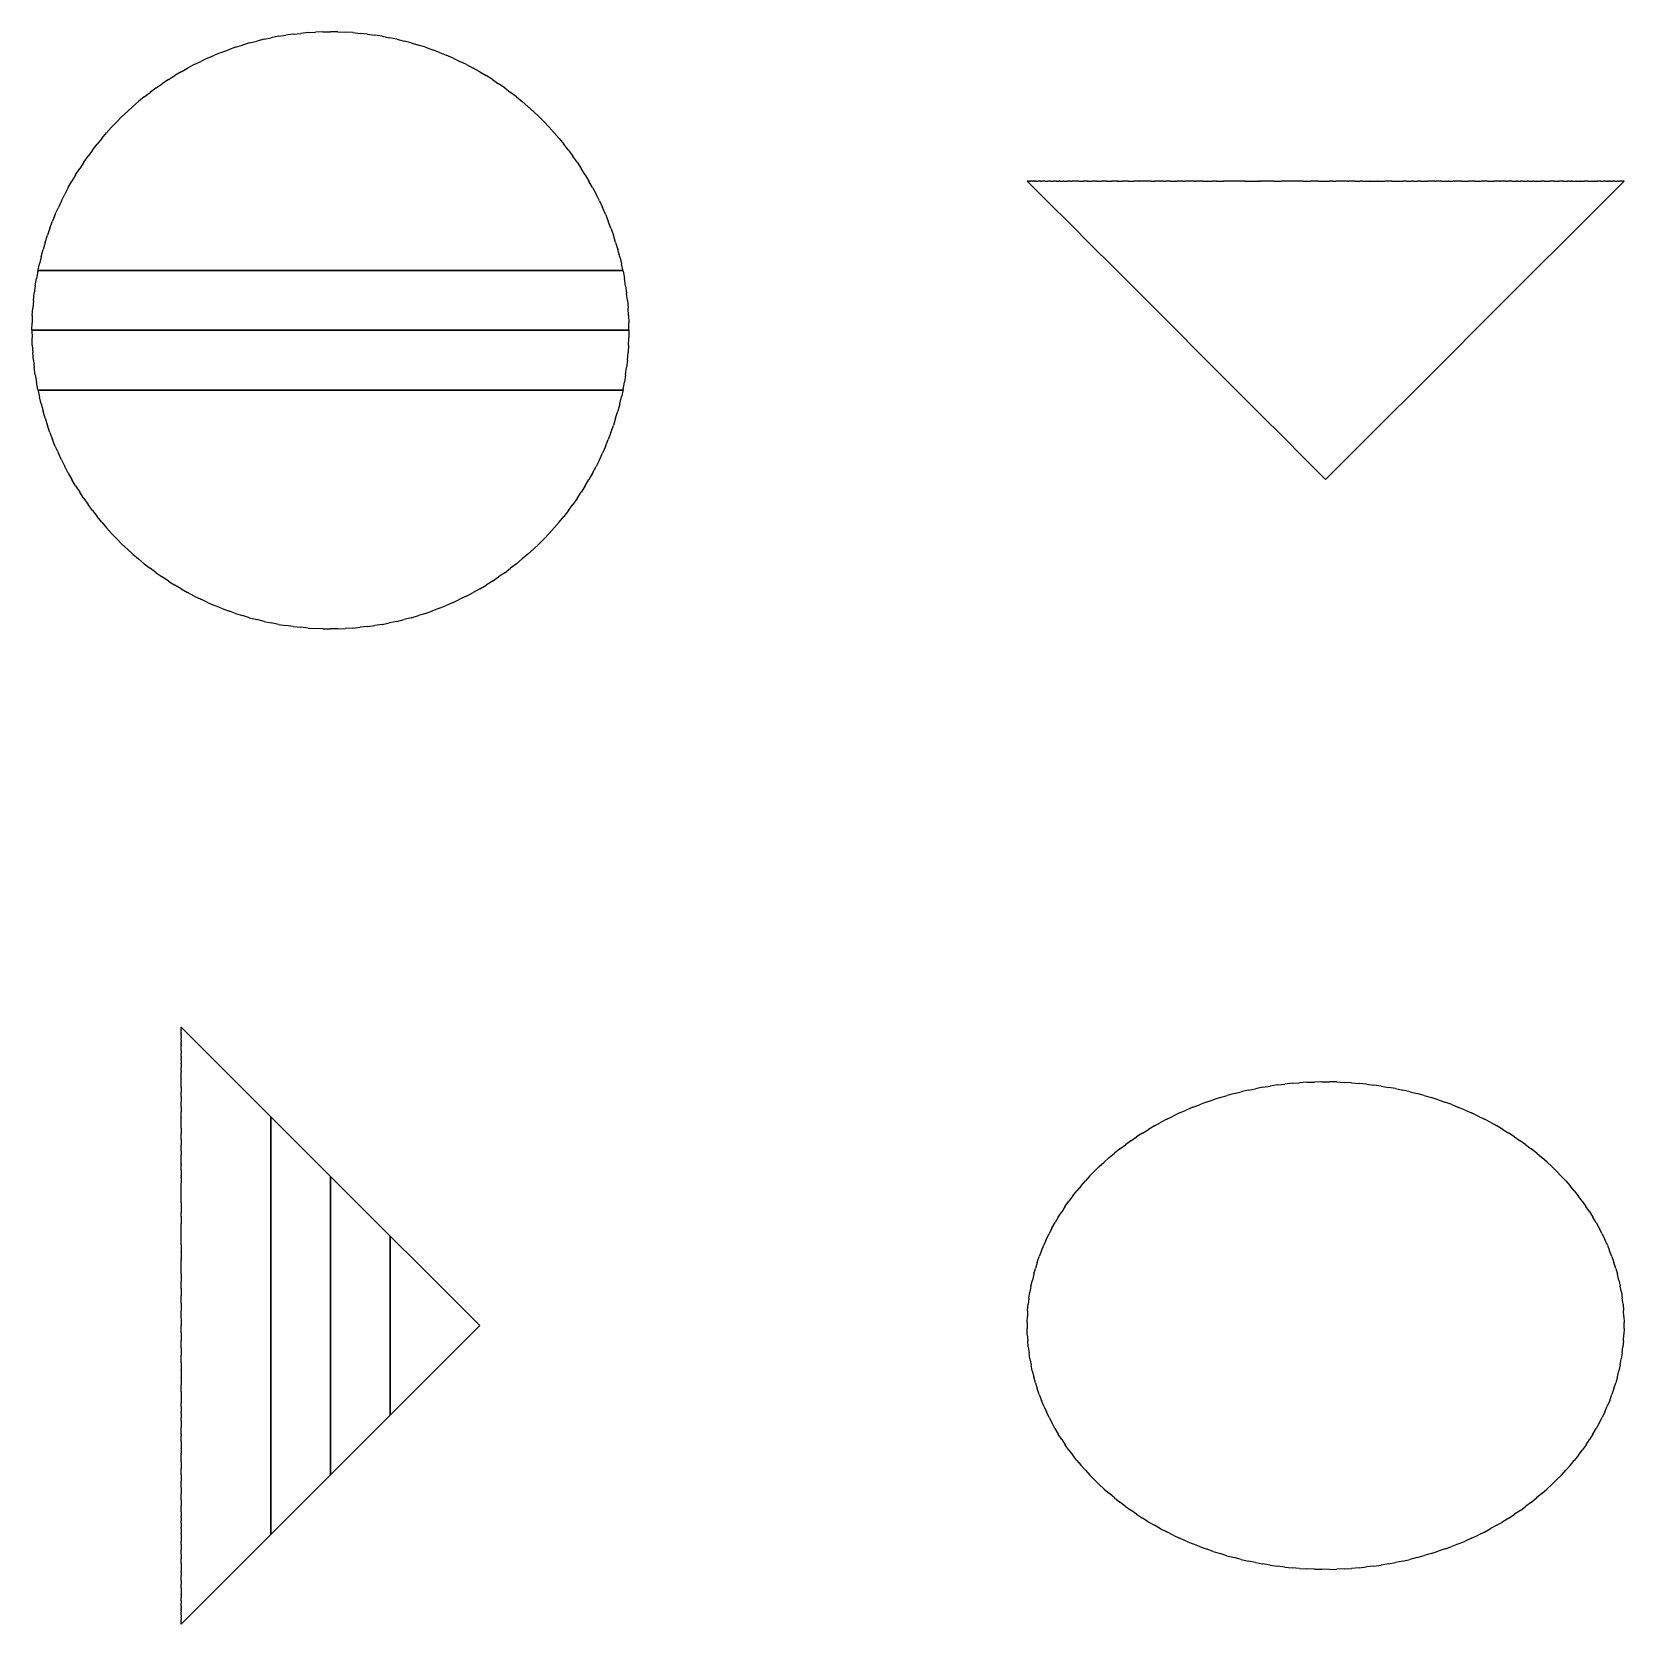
# Model space of a CAD drawing. Header units: metres. Extents: x 25 to 225, y -225 to -25.
import ezdxf

# ---------------------------------------------------------------- set-up
doc = ezdxf.new("R2010")
doc.units = ezdxf.units.M

msp = doc.modelspace()

# ---------------------------------------------------------------- linework, layer by layer
for p, q in [((54.16, -25.94), (53.25, -26.17)), ((54.16, -25.94), (55.07, -25.75)), ((55.99, -25.57), (55.07, -25.75)), ((55.99, -25.57), (56.91, -25.43)), ((57.84, -25.29), (56.91, -25.43)), ((57.84, -25.29), (58.77, -25.2)), ((59.7, -25.1), (58.77, -25.2)), ((59.7, -25.1), (60.63, -25.06)), ((61.57, -25.01), (60.63, -25.06)), ((61.57, -25.01), (62.5, -25.01)), ((63.43, -25.01), (62.5, -25.01)), ((63.43, -25.01), (64.37, -25.06)), ((65.3, -25.1), (64.37, -25.06)), ((65.3, -25.1), (66.23, -25.2)), ((67.16, -25.29), (66.23, -25.2)), ((67.16, -25.29), (68.09, -25.43)), ((69.01, -25.57), (68.09, -25.43)), ((69.01, -25.57), (69.93, -25.75)), ((70.84, -25.94), (69.93, -25.75)), ((70.84, -25.94), (71.75, -26.17)), ((47.08, -28.32), (47.94, -27.96)), ((48.8, -27.59), (47.94, -27.96)), ((48.8, -27.59), (49.68, -27.27)), ((50.56, -26.95), (49.68, -27.27)), ((50.56, -26.95), (51.45, -26.68)), ((52.34, -26.4), (51.45, -26.68)), ((52.34, -26.4), (53.25, -26.17)), ((72.66, -26.4), (71.75, -26.17)), ((72.66, -26.4), (73.55, -26.68)), ((74.44, -26.95), (73.55, -26.68)), ((74.44, -26.95), (75.32, -27.27)), ((76.2, -27.59), (75.32, -27.27)), ((76.2, -27.59), (77.06, -27.96)), ((77.92, -28.32), (77.06, -27.96)), ((43.75, -30.02), (44.57, -29.58)), ((45.39, -29.13), (44.57, -29.58)), ((45.39, -29.13), (46.23, -28.72)), ((47.08, -28.32), (46.23, -28.72)), ((77.92, -28.32), (78.77, -28.72)), ((79.61, -29.13), (78.77, -28.72)), ((79.61, -29.13), (80.43, -29.58)), ((81.25, -30.02), (80.43, -29.58)), ((40.61, -32.05), (41.38, -31.53)), ((42.15, -31), (41.38, -31.53)), ((42.15, -31), (42.95, -30.51)), ((43.75, -30.02), (42.95, -30.51)), ((81.25, -30.02), (82.05, -30.51)), ((82.85, -31), (82.05, -30.51)), ((82.85, -31), (83.62, -31.53)), ((84.39, -32.05), (83.62, -31.53)), ((37.69, -34.38), (38.4, -33.78)), ((39.12, -33.18), (38.4, -33.78)), ((39.12, -33.18), (39.86, -32.62)), ((40.61, -32.05), (39.86, -32.62)), ((84.39, -32.05), (85.14, -32.62)), ((85.88, -33.18), (85.14, -32.62)), ((85.88, -33.18), (86.6, -33.78)), ((87.31, -34.38), (86.6, -33.78)), ((36.32, -35.65), (35.66, -36.32)), ((36.32, -35.65), (37, -35.02)), ((37.69, -34.38), (37, -35.02)), ((87.31, -34.38), (88, -35.02)), ((88.68, -35.65), (88, -35.02)), ((88.68, -35.65), (89.34, -36.32)), ((33.77, -38.4), (34.39, -37.69)), ((35.01, -36.99), (34.39, -37.69)), ((35.01, -36.99), (35.66, -36.32)), ((89.99, -36.99), (89.34, -36.32)), ((89.99, -36.99), (90.61, -37.69)), ((91.23, -38.4), (90.61, -37.69)), ((32.61, -39.86), (32.06, -40.62)), ((32.61, -39.86), (33.19, -39.13)), ((33.77, -38.4), (33.19, -39.13)), ((91.23, -38.4), (91.81, -39.13)), ((92.39, -39.86), (91.81, -39.13)), ((92.39, -39.86), (92.94, -40.62)), ((31.52, -41.38), (31.01, -42.16)), ((31.52, -41.38), (32.06, -40.62)), ((93.48, -41.38), (92.94, -40.62)), ((93.48, -41.38), (93.99, -42.16)), ((29.57, -44.57), (30.03, -43.76)), ((30.5, -42.95), (30.03, -43.76)), ((30.5, -42.95), (31.01, -42.16)), ((94.5, -42.95), (93.99, -42.16)), ((94.5, -42.95), (94.97, -43.76)), ((95.43, -44.57), (94.97, -43.76)), ((150, -43.75), (150.02, -43.75)), ((150, -43.75), (152.7, -46.43)), ((150.05, -43.75), (150.02, -43.75)), ((150.05, -43.75), (150.09, -43.75)), ((150.09, -43.75), (150.12, -43.75)), ((150.19, -43.75), (150.12, -43.75)), ((150.19, -43.75), (150.21, -43.75)), ((150.21, -43.75), (150.3, -43.75)), ((150.37, -43.75), (150.3, -43.75)), ((150.42, -43.75), (150.37, -43.75)), ((150.42, -43.75), (150.46, -43.75)), ((150.58, -43.75), (150.46, -43.75)), ((150.74, -43.75), (150.58, -43.75)), ((150.74, -43.75), (150.79, -43.75)), ((150.95, -43.75), (150.79, -43.75)), ((150.95, -43.75), (151.04, -43.75)), ((151.16, -43.75), (151.04, -43.75)), ((151.16, -43.75), (151.41, -43.75)), ((151.67, -43.75), (151.41, -43.75)), ((151.67, -43.75), (151.68, -43.75)), ((151.71, -43.75), (151.68, -43.75)), ((151.71, -43.75), (151.84, -43.75)), ((151.96, -43.75), (151.84, -43.75)), ((152.05, -43.75), (151.96, -43.75)), ((152.05, -43.75), (152.07, -43.75)), ((152.26, -43.75), (152.07, -43.75)), ((152.26, -43.75), (152.31, -43.75)), ((152.31, -43.75), (152.6, -43.75)), ((152.94, -43.75), (152.6, -43.75)), ((152.94, -43.75), (153.12, -43.75)), ((153.12, -43.75), (153.33, -43.75)), ((153.71, -43.75), (153.33, -43.75)), ((153.71, -43.75), (154.01, -43.75)), ((154.14, -43.75), (154.01, -43.75)), ((154.14, -43.75), (154.22, -43.75)), ((154.22, -43.75), (154.48, -43.75)), ((154.57, -43.75), (154.48, -43.75)), ((154.57, -43.75), (154.6, -43.75)), ((154.61, -43.75), (154.6, -43.75)), ((154.61, -43.75), (155.03, -43.75)), ((155.03, -43.75), (155.1, -43.75)), ((155.38, -43.75), (155.1, -43.75)), ((155.5, -43.75), (155.38, -43.75)), ((155.5, -43.75), (155.66, -43.75)), ((156.01, -43.75), (155.66, -43.75)), ((156.52, -43.75), (156.01, -43.75)), ((156.52, -43.75), (156.55, -43.75)), ((156.55, -43.75), (157.06, -43.75)), ((157.14, -43.75), (157.06, -43.75)), ((157.61, -43.75), (157.14, -43.75)), ((157.61, -43.75), (158.19, -43.75)), ((158.77, -43.75), (158.19, -43.75)), ((158.77, -43.75), (159.39, -43.75)), ((160.01, -43.75), (159.39, -43.75)), ((160.01, -43.75), (160.04, -43.75)), ((160.04, -43.75), (160.66, -43.75)), ((161.32, -43.75), (160.66, -43.75)), ((161.32, -43.75), (161.35, -43.75)), ((161.45, -43.75), (161.35, -43.75)), ((161.45, -43.75), (162, -43.75)), ((162.69, -43.75), (162, -43.75)), ((162.69, -43.75), (162.72, -43.75)), ((162.72, -43.75), (163.4, -43.75)), ((164.12, -43.75), (163.4, -43.75)), ((164.12, -43.75), (164.15, -43.75)), ((164.86, -43.75), (164.15, -43.75)), ((165.61, -43.75), (164.86, -43.75)), ((165.61, -43.75), (166.04, -43.75)), ((166.38, -43.75), (166.04, -43.75)), ((167.15, -43.75), (166.38, -43.75)), ((167.15, -43.75), (167.18, -43.75)), ((167.18, -43.75), (167.26, -43.75)), ((167.26, -43.75), (167.38, -43.75)), ((167.95, -43.75), (167.38, -43.75)), ((168, -43.75), (167.95, -43.75)), ((168, -43.75), (168.65, -43.75)), ((168.75, -43.75), (168.65, -43.75)), ((168.75, -43.75), (168.84, -43.75)), ((168.96, -43.75), (168.84, -43.75)), ((169.57, -43.75), (168.96, -43.75)), ((169.57, -43.75), (169.84, -43.75)), ((170.39, -43.75), (169.84, -43.75)), ((170.39, -43.75), (170.41, -43.75)), ((171.03, -43.75), (170.41, -43.75)), ((171.03, -43.75), (171.23, -43.75)), ((172.08, -43.75), (171.23, -43.75)), ((172.08, -43.75), (172.1, -43.75)), ((172.1, -43.75), (172.94, -43.75)), ((172.94, -43.75), (173.29, -43.75)), ((173.48, -43.75), (173.29, -43.75)), ((173.8, -43.75), (173.48, -43.75)), ((173.8, -43.75), (174.68, -43.75)), ((174.68, -43.75), (174.71, -43.75)), ((175.56, -43.75), (174.71, -43.75)), ((175.56, -43.75), (175.57, -43.75)), ((176.39, -43.75), (175.57, -43.75)), ((176.45, -43.75), (176.39, -43.75)), ((177.34, -43.75), (176.45, -43.75)), ((177.34, -43.75), (177.36, -43.75)), ((177.36, -43.75), (178.25, -43.75)), ((178.25, -43.75), (178.27, -43.75)), ((178.27, -43.75), (179.07, -43.75)), ((179.16, -43.75), (179.07, -43.75)), ((179.16, -43.75), (179.17, -43.75)), ((179.2, -43.75), (179.17, -43.75)), ((179.2, -43.75), (179.32, -43.75)), ((180.07, -43.75), (179.32, -43.75)), ((180.99, -43.75), (180.07, -43.75)), ((180.99, -43.75), (181.91, -43.75)), ((181.91, -43.75), (181.95, -43.75)), ((182.84, -43.75), (181.95, -43.75)), ((183.77, -43.75), (182.84, -43.75)), ((182.84, -43.75), (182.84, -43.75)), ((183.77, -43.75), (183.78, -43.75)), ((184.7, -43.75), (183.78, -43.75)), ((184.7, -43.75), (185.63, -43.75)), ((184.7, -43.75), (184.7, -43.75)), ((185.63, -43.75), (185.64, -43.75)), ((186.57, -43.75), (185.64, -43.75)), ((186.57, -43.75), (187.5, -43.75)), ((186.57, -43.75), (186.57, -43.75)), ((187.5, -43.75), (187.97, -43.75)), ((188.42, -43.75), (187.97, -43.75)), ((188.42, -43.75), (188.43, -43.75)), ((188.43, -43.75), (188.78, -43.75)), ((188.43, -43.75), (188.43, -43.75)), ((189.37, -43.75), (188.78, -43.75)), ((190.3, -43.75), (189.37, -43.75)), ((190.3, -43.75), (190.41, -43.75)), ((191.23, -43.75), (190.41, -43.75)), ((191.23, -43.75), (191.86, -43.75)), ((192.16, -43.75), (191.86, -43.75)), ((192.16, -43.75), (193.07, -43.75)), ((192.16, -43.75), (192.16, -43.75)), ((193.09, -43.75), (193.07, -43.75)), ((193.09, -43.75), (193.98, -43.75)), ((194, -43.75), (193.98, -43.75)), ((194.01, -43.75), (194, -43.75)), ((194.01, -43.75), (194.93, -43.75)), ((195.83, -43.75), (194.93, -43.75)), ((195.84, -43.75), (195.83, -43.75)), ((195.84, -43.75), (196.73, -43.75)), ((196.73, -43.75), (196.75, -43.75)), ((196.75, -43.75), (197.21, -43.75)), ((197.66, -43.75), (197.21, -43.75)), ((197.66, -43.75), (198.28, -43.75)), ((198.55, -43.75), (198.28, -43.75)), ((198.55, -43.75), (199.07, -43.75)), ((199.43, -43.75), (199.07, -43.75)), ((199.44, -43.75), (199.43, -43.75)), ((199.44, -43.75), (200.32, -43.75)), ((201.18, -43.75), (200.32, -43.75)), ((201.2, -43.75), (201.18, -43.75)), ((201.2, -43.75), (201.4, -43.75)), ((201.95, -43.75), (201.4, -43.75)), ((202.06, -43.75), (201.95, -43.75)), ((202.06, -43.75), (202.9, -43.75)), ((202.92, -43.75), (202.9, -43.75)), ((202.92, -43.75), (203.5, -43.75)), ((203.64, -43.75), (203.5, -43.75)), ((203.64, -43.75), (203.73, -43.75)), ((203.77, -43.75), (203.73, -43.75)), ((204.59, -43.75), (203.77, -43.75)), ((204.61, -43.75), (204.59, -43.75)), ((204.61, -43.75), (205.38, -43.75)), ((205.38, -43.75), (205.43, -43.75)), ((206.25, -43.75), (205.43, -43.75)), ((206.25, -43.75), (207.05, -43.75)), ((207.85, -43.75), (207.05, -43.75)), ((207.85, -43.75), (208.62, -43.75)), ((209.39, -43.75), (208.62, -43.75)), ((209.39, -43.75), (209.48, -43.75)), ((210.14, -43.75), (209.48, -43.75)), ((210.14, -43.75), (210.36, -43.75)), ((210.76, -43.75), (210.36, -43.75)), ((210.85, -43.75), (210.76, -43.75)), ((210.88, -43.75), (210.85, -43.75)), ((210.88, -43.75), (211.42, -43.75)), ((211.54, -43.75), (211.42, -43.75)), ((211.6, -43.75), (211.54, -43.75)), ((211.6, -43.75), (212.04, -43.75)), ((212.2, -43.75), (212.04, -43.75)), ((212.31, -43.75), (212.2, -43.75)), ((212.31, -43.75), (212.81, -43.75)), ((212.94, -43.75), (212.81, -43.75)), ((213, -43.75), (212.94, -43.75)), ((213, -43.75), (213.55, -43.75)), ((213.65, -43.75), (213.55, -43.75)), ((213.68, -43.75), (213.65, -43.75)), ((213.68, -43.75), (214.34, -43.75)), ((214.34, -43.75), (214.57, -43.75)), ((214.99, -43.75), (214.57, -43.75)), ((214.99, -43.75), (215.61, -43.75)), ((216.23, -43.75), (215.61, -43.75)), ((216.23, -43.75), (216.81, -43.75)), ((217.39, -43.75), (216.81, -43.75)), ((217.39, -43.75), (217.86, -43.75)), ((217.86, -43.75), (217.94, -43.75)), ((218.14, -43.75), (217.94, -43.75)), ((218.14, -43.75), (218.33, -43.75)), ((218.45, -43.75), (218.33, -43.75)), ((218.48, -43.75), (218.45, -43.75)), ((218.48, -43.75), (218.76, -43.75)), ((218.76, -43.75), (218.91, -43.75)), ((218.99, -43.75), (218.91, -43.75)), ((218.99, -43.75), (219.46, -43.75)), ((219.5, -43.75), (219.46, -43.75)), ((219.5, -43.75), (219.97, -43.75)), ((220.39, -43.75), (219.97, -43.75)), ((220.43, -43.75), (220.39, -43.75)), ((220.43, -43.75), (220.86, -43.75)), ((220.86, -43.75), (221.24, -43.75)), ((221.29, -43.75), (221.24, -43.75)), ((221.29, -43.75), (221.67, -43.75)), ((222.06, -43.75), (221.67, -43.75)), ((222.06, -43.75), (222.31, -43.75)), ((222.31, -43.75), (222.4, -43.75)), ((225, -43.75), (222.32, -46.43)), ((222.69, -43.75), (222.4, -43.75)), ((222.74, -43.75), (222.69, -43.75)), ((222.74, -43.75), (222.95, -43.75)), ((223.04, -43.75), (222.95, -43.75)), ((223.04, -43.75), (223.12, -43.75)), ((223.12, -43.75), (223.16, -43.75)), ((223.33, -43.75), (223.16, -43.75)), ((223.33, -43.75), (223.5, -43.75)), ((223.5, -43.75), (223.59, -43.75)), ((223.8, -43.75), (223.59, -43.75)), ((223.84, -43.75), (223.8, -43.75)), ((223.84, -43.75), (224.05, -43.75)), ((224.05, -43.75), (224.14, -43.75)), ((224.26, -43.75), (224.14, -43.75)), ((224.26, -43.75), (224.42, -43.75)), ((224.58, -43.75), (224.42, -43.75)), ((224.58, -43.75), (224.6, -43.75)), ((224.7, -43.75), (224.6, -43.75)), ((224.77, -43.75), (224.7, -43.75)), ((224.81, -43.75), (224.77, -43.75)), ((224.81, -43.75), (224.88, -43.75)), ((224.95, -43.75), (224.88, -43.75)), ((224.95, -43.75), (224.98, -43.75)), ((225, -43.75), (224.98, -43.75)), ((28.71, -46.23), (29.14, -45.4)), ((29.57, -44.57), (29.14, -45.4)), ((95.43, -44.57), (95.86, -45.4)), ((96.29, -46.23), (95.86, -45.4)), ((27.94, -47.93), (27.6, -48.8)), ((27.94, -47.93), (28.33, -47.08)), ((28.71, -46.23), (28.33, -47.08)), ((96.29, -46.23), (96.67, -47.08)), ((97.06, -47.93), (96.67, -47.08)), ((97.06, -47.93), (97.4, -48.8)), ((155.4, -49.11), (152.7, -46.43)), ((219.64, -49.11), (222.32, -46.43)), ((27.26, -49.67), (26.96, -50.56)), ((27.26, -49.67), (27.6, -48.8)), ((97.74, -49.67), (97.4, -48.8)), ((97.74, -49.67), (98.04, -50.56)), ((155.4, -49.11), (158.07, -51.79)), ((219.64, -49.11), (216.96, -51.79)), ((26.67, -51.45), (26.41, -52.35)), ((26.67, -51.45), (26.96, -50.56)), ((98.33, -51.45), (98.04, -50.56)), ((98.33, -51.45), (98.59, -52.35)), ((160.75, -54.46), (158.07, -51.79)), ((214.29, -54.46), (216.96, -51.79)), ((26.16, -53.25), (25.95, -54.16)), ((26.16, -53.25), (26.41, -52.35)), ((98.84, -53.25), (98.59, -52.35)), ((98.84, -53.25), (99.05, -54.16)), ((25.42, -56.91), (25.58, -55.99)), ((25.74, -55.07), (25.58, -55.99)), ((25.74, -55.07), (25.95, -54.16)), ((25.78, -55), (25.76, -55)), ((25.76, -55), (26.5, -55)), ((25.8, -55), (25.78, -55)), ((25.81, -55), (25.8, -55)), ((25.8, -55), (25.8, -55)), ((25.85, -55), (25.81, -55)), ((25.81, -55), (25.81, -55)), ((25.96, -55), (25.85, -55)), ((26.01, -55), (25.96, -55)), ((26.22, -55), (26.01, -55)), ((26.28, -55), (26.22, -55)), ((26.5, -55), (26.28, -55)), ((26.58, -55), (26.5, -55)), ((26.5, -55), (28.51, -55)), ((26.77, -55), (26.58, -55)), ((26.88, -55), (26.77, -55)), ((28.09, -55), (26.88, -55)), ((29.68, -55), (28.09, -55)), ((28.51, -55), (28.89, -55)), ((28.89, -55), (31.26, -55)), ((29.94, -55), (29.68, -55)), ((37.65, -55), (29.94, -55)), ((31.26, -55), (31.86, -55)), ((31.86, -55), (33.05, -55)), ((33.05, -55), (33.73, -55)), ((33.73, -55), (34.02, -55)), ((34.02, -55), (35.68, -55)), ((35.68, -55), (36.82, -55)), ((36.82, -55), (38, -55)), ((39.55, -55), (37.65, -55)), ((38, -55), (39.62, -55)), ((44.86, -55), (39.55, -55)), ((39.62, -55), (41.9, -55)), ((41.9, -55), (42.43, -55)), ((42.43, -55), (43.68, -55)), ((43.68, -55), (45.02, -55)), ((45.23, -55), (44.86, -55)), ((45.02, -55), (45.18, -55)), ((45.18, -55), (45.34, -55)), ((48.58, -55), (45.23, -55)), ((45.34, -55), (46.31, -55)), ((46.31, -55), (46.93, -55)), ((46.93, -55), (47.54, -55)), ((47.54, -55), (48.31, -55)), ((48.31, -55), (48.6, -55)), ((67.49, -55), (48.58, -55)), ((48.6, -55), (48.77, -55)), ((48.77, -55), (49.75, -55)), ((49.75, -55), (50.23, -55)), ((50.23, -55), (51.18, -55)), ((51.18, -55), (51.28, -55)), ((51.28, -55), (51.42, -55)), ((51.42, -55), (52.6, -55)), ((52.6, -55), (53.21, -55)), ((53.21, -55), (53.64, -55)), ((53.64, -55), (53.85, -55)), ((53.85, -55), (54.42, -55)), ((54.42, -55), (54.86, -55)), ((54.86, -55), (55.15, -55)), ((55.15, -55), (55.2, -55)), ((55.2, -55), (55.8, -55)), ((55.8, -55), (55.88, -55)), ((55.88, -55), (56.33, -55)), ((56.33, -55), (56.59, -55)), ((56.59, -55), (56.94, -55)), ((56.94, -55), (57.11, -55)), ((57.11, -55), (57.3, -55)), ((57.3, -55), (57.56, -55)), ((57.56, -55), (58.01, -55)), ((58.01, -55), (58.17, -55)), ((58.17, -55), (58.3, -55)), ((58.3, -55), (58.79, -55)), ((58.79, -55), (58.86, -55)), ((58.86, -55), (59.12, -55)), ((59.12, -55), (59.4, -55)), ((59.4, -55), (59.42, -55)), ((59.42, -55), (59.64, -55)), ((59.64, -55), (59.98, -55)), ((59.98, -55), (59.99, -55)), ((59.99, -55), (60.26, -55)), ((60.26, -55), (60.28, -55)), ((60.28, -55), (60.79, -55)), ((60.79, -55), (61.25, -55)), ((61.25, -55), (61.29, -55)), ((61.29, -55), (61.51, -55)), ((61.51, -55), (61.56, -55)), ((61.56, -55), (61.61, -55)), ((61.61, -55), (61.83, -55)), ((61.83, -55), (61.88, -55)), ((61.88, -55), (62.31, -55)), ((62.31, -55), (62.74, -55)), ((62.74, -55), (62.79, -55)), ((62.79, -55), (63.01, -55)), ((63.01, -55), (63.06, -55)), ((63.06, -55), (63.11, -55)), ((63.11, -55), (63.33, -55)), ((63.33, -55), (63.38, -55)), ((63.38, -55), (63.82, -55)), ((63.82, -55), (64.3, -55)), ((64.3, -55), (64.33, -55)), ((64.33, -55), (64.58, -55)), ((64.58, -55), (64.61, -55)), ((64.61, -55), (64.63, -55)), ((64.63, -55), (64.89, -55)), ((64.89, -55), (64.9, -55)), ((64.9, -55), (65.38, -55)), ((65.38, -55), (65.44, -55)), ((65.44, -55), (65.44, -55)), ((65.44, -55), (65.72, -55)), ((65.72, -55), (65.74, -55)), ((65.74, -55), (66.26, -55)), ((66.26, -55), (66.34, -55)), ((66.34, -55), (66.44, -55)), ((66.44, -55), (66.94, -55)), ((66.94, -55), (67.12, -55)), ((67.12, -55), (67.34, -55)), ((67.34, -55), (67.54, -55)), ((77.36, -55), (67.49, -55)), ((67.54, -55), (67.8, -55)), ((67.8, -55), (68.13, -55)), ((68.13, -55), (68.48, -55)), ((68.48, -55), (68.96, -55)), ((68.96, -55), (69.16, -55)), ((69.16, -55), (69.78, -55)), ((69.78, -55), (69.81, -55)), ((69.81, -55), (70.14, -55)), ((70.14, -55), (70.61, -55)), ((70.61, -55), (70.74, -55)), ((70.74, -55), (71.44, -55)), ((71.44, -55), (71.86, -55)), ((71.86, -55), (72.27, -55)), ((72.27, -55), (72.53, -55)), ((72.53, -55), (73.5, -55)), ((73.5, -55), (73.59, -55)), ((73.59, -55), (74.92, -55)), ((74.92, -55), (76.01, -55)), ((76.01, -55), (76.27, -55)), ((76.27, -55), (76.39, -55)), ((76.39, -55), (76.71, -55)), ((76.71, -55), (78.23, -55)), ((79.17, -55), (77.36, -55)), ((78.23, -55), (79.67, -55)), ((81.08, -55), (79.17, -55)), ((79.67, -55), (80.29, -55)), ((80.29, -55), (81.24, -55)), ((83.27, -55), (81.08, -55)), ((81.24, -55), (82.55, -55)), ((82.55, -55), (83.19, -55)), ((83.19, -55), (85.39, -55)), ((85.49, -55), (83.27, -55)), ((85.39, -55), (86.81, -55)), ((96.67, -55), (85.49, -55)), ((86.81, -55), (87.6, -55)), ((87.6, -55), (88.2, -55)), ((88.2, -55), (89.64, -55)), ((89.64, -55), (90.96, -55)), ((90.96, -55), (92.24, -55)), ((92.24, -55), (93.72, -55)), ((93.72, -55), (95.9, -55)), ((95.9, -55), (96.49, -55)), ((96.49, -55), (97.63, -55)), ((97.33, -55), (96.67, -55)), ((98.67, -55), (97.33, -55)), ((97.63, -55), (99.24, -55)), ((98.73, -55), (98.67, -55)), ((98.95, -55), (98.73, -55)), ((99.24, -55), (98.95, -55)), ((99.26, -55.07), (99.05, -54.16)), ((99.24, -55), (99.24, -55)), ((99.26, -55.07), (99.42, -55.99)), ((99.58, -56.91), (99.42, -55.99)), ((160.75, -54.46), (163.42, -57.14)), ((214.29, -54.46), (211.61, -57.14)), ((25.19, -58.77), (25.3, -57.84)), ((25.42, -56.91), (25.3, -57.84)), ((99.58, -56.91), (99.7, -57.84)), ((99.81, -58.77), (99.7, -57.84)), ((166.1, -59.82), (163.42, -57.14)), ((208.93, -59.82), (211.61, -57.14)), ((25.05, -60.63), (25.12, -59.7)), ((25.19, -58.77), (25.12, -59.7)), ((99.81, -58.77), (99.88, -59.7)), ((99.95, -60.63), (99.88, -59.7)), ((166.1, -59.82), (168.77, -62.5)), ((208.93, -59.82), (206.25, -62.5)), ((25, -62.5), (25.02, -61.57)), ((25.05, -60.63), (25.02, -61.57)), ((99.95, -60.63), (99.98, -61.57)), ((100, -62.5), (99.98, -61.57)), ((25, -62.5), (25.02, -63.43)), ((27.7, -62.5), (25, -62.5)), ((25, -62.5), (25.19, -62.5)), ((25.05, -64.37), (25.02, -63.43)), ((25.19, -62.5), (25.28, -62.5)), ((25.28, -62.5), (25.37, -62.5)), ((25.37, -62.5), (25.98, -62.5)), ((25.98, -62.5), (26.3, -62.5)), ((26.3, -62.5), (27.83, -62.5)), ((30.4, -62.5), (27.7, -62.5)), ((27.83, -62.5), (31.67, -62.5)), ((33.07, -62.5), (30.4, -62.5)), ((31.67, -62.5), (35.47, -62.5)), ((33.32, -62.5), (33.07, -62.5)), ((35.75, -62.5), (33.32, -62.5)), ((35.47, -62.5), (38.88, -62.5)), ((38.42, -62.5), (35.75, -62.5)), ((38.72, -62.5), (38.42, -62.5)), ((41.1, -62.5), (38.72, -62.5)), ((38.88, -62.5), (41.15, -62.5)), ((43.77, -62.5), (41.1, -62.5)), ((41.15, -62.5), (61.57, -62.5)), ((44.16, -62.5), (43.77, -62.5)), ((46.45, -62.5), (44.16, -62.5)), ((49.12, -62.5), (46.45, -62.5)), ((49.66, -62.5), (49.12, -62.5)), ((51.8, -62.5), (49.66, -62.5)), ((54.47, -62.5), (51.8, -62.5)), ((55.37, -62.5), (54.47, -62.5)), ((57.15, -62.5), (55.37, -62.5)), ((59.82, -62.5), (57.15, -62.5)), ((62.5, -62.5), (59.82, -62.5)), ((61.57, -62.5), (63.41, -62.5)), ((65.18, -62.5), (62.5, -62.5)), ((63.41, -62.5), (64.37, -62.5)), ((64.37, -62.5), (64.55, -62.5)), ((64.55, -62.5), (68.1, -62.5)), ((67.86, -62.5), (65.18, -62.5)), ((70.54, -62.5), (67.86, -62.5)), ((68.1, -62.5), (68.64, -62.5)), ((68.64, -62.5), (73.22, -62.5)), ((73.21, -62.5), (70.54, -62.5)), ((75.89, -62.5), (73.21, -62.5)), ((73.22, -62.5), (77.57, -62.5)), ((78.57, -62.5), (75.89, -62.5)), ((77.57, -62.5), (85.06, -62.5)), ((81.25, -62.5), (78.57, -62.5)), ((83.93, -62.5), (81.25, -62.5)), ((86.61, -62.5), (83.93, -62.5)), ((85.06, -62.5), (95.19, -62.5)), ((89.29, -62.5), (86.61, -62.5)), ((91.96, -62.5), (89.29, -62.5)), ((94.64, -62.5), (91.96, -62.5)), ((97.32, -62.5), (94.64, -62.5)), ((95.19, -62.5), (98.46, -62.5)), ((100, -62.5), (97.32, -62.5)), ((98.46, -62.5), (98.68, -62.5)), ((98.68, -62.5), (99.58, -62.5)), ((99.58, -62.5), (99.72, -62.5)), ((99.72, -62.5), (99.81, -62.5)), ((99.81, -62.5), (99.86, -62.5)), ((99.86, -62.5), (99.95, -62.5)), ((99.95, -62.5), (99.98, -62.5)), ((99.95, -64.37), (99.98, -63.43)), ((100, -62.5), (99.98, -63.43)), ((99.98, -62.5), (100, -62.5)), ((171.45, -65.18), (168.77, -62.5)), ((203.57, -65.18), (206.25, -62.5)), ((25.05, -64.37), (25.12, -65.3)), ((25.19, -66.23), (25.12, -65.3)), ((99.81, -66.23), (99.88, -65.3)), ((99.95, -64.37), (99.88, -65.3)), ((171.45, -65.18), (174.12, -67.86)), ((203.57, -65.18), (200.89, -67.86)), ((25.19, -66.23), (25.3, -67.16)), ((25.42, -68.09), (25.3, -67.16)), ((99.58, -68.09), (99.7, -67.16)), ((99.81, -66.23), (99.7, -67.16)), ((176.8, -70.54), (174.12, -67.86)), ((198.21, -70.54), (200.89, -67.86)), ((25.42, -68.09), (25.58, -69.01)), ((25.74, -69.93), (25.58, -69.01)), ((25.74, -69.93), (25.95, -70.84)), ((25.77, -70), (25.76, -70)), ((25.76, -70), (25.76, -70)), ((25.76, -70), (26.5, -70)), ((31.39, -70), (25.77, -70)), ((26.5, -70), (28.51, -70)), ((28.51, -70), (28.89, -70)), ((28.89, -70), (31.26, -70)), ((31.26, -70), (33.05, -70)), ((32.9, -70), (31.39, -70)), ((37.07, -70), (32.9, -70)), ((33.05, -70), (33.73, -70)), ((33.73, -70), (34.02, -70)), ((34.02, -70), (35.68, -70)), ((35.68, -70), (36.82, -70)), ((36.82, -70), (37.38, -70)), ((51.38, -70), (37.07, -70)), ((37.38, -70), (38.46, -70)), ((38.46, -70), (39.22, -70)), ((39.22, -70), (39.62, -70)), ((39.62, -70), (40.7, -70)), ((40.7, -70), (41.9, -70)), ((41.9, -70), (42.43, -70)), ((42.43, -70), (44.47, -70)), ((44.47, -70), (45.34, -70)), ((45.34, -70), (46.93, -70)), ((46.93, -70), (48.31, -70)), ((48.31, -70), (48.7, -70)), ((48.7, -70), (49.09, -70)), ((49.09, -70), (50.23, -70)), ((50.23, -70), (50.61, -70)), ((50.61, -70), (51.42, -70)), ((54.02, -70), (51.38, -70)), ((51.42, -70), (51.65, -70)), ((51.65, -70), (51.72, -70)), ((51.72, -70), (52.35, -70)), ((52.35, -70), (52.6, -70)), ((52.6, -70), (53.03, -70)), ((53.03, -70), (53.49, -70)), ((53.49, -70), (54.21, -70)), ((55.59, -70), (54.02, -70)), ((54.21, -70), (54.42, -70)), ((54.42, -70), (54.52, -70)), ((54.52, -70), (54.86, -70)), ((54.86, -70), (55.15, -70)), ((55.15, -70), (55.2, -70)), ((55.2, -70), (55.8, -70)), ((60.09, -70), (55.59, -70)), ((55.8, -70), (55.88, -70)), ((55.88, -70), (55.99, -70)), ((55.99, -70), (56.45, -70)), ((56.45, -70), (56.76, -70)), ((56.76, -70), (57.11, -70)), ((57.11, -70), (57.3, -70)), ((57.3, -70), (57.56, -70)), ((57.56, -70), (58.01, -70)), ((58.01, -70), (58.17, -70)), ((58.17, -70), (58.3, -70)), ((58.3, -70), (58.79, -70)), ((58.79, -70), (58.86, -70)), ((58.86, -70), (59.12, -70)), ((59.12, -70), (59.4, -70)), ((59.4, -70), (59.42, -70)), ((59.42, -70), (59.64, -70)), ((59.64, -70), (59.98, -70)), ((59.98, -70), (60.49, -70)), ((60.95, -70), (60.09, -70)), ((60.49, -70), (60.52, -70)), ((60.52, -70), (60.75, -70)), ((60.75, -70), (60.79, -70)), ((60.79, -70), (60.82, -70)), ((60.82, -70), (61.06, -70)), ((66.04, -70), (60.95, -70)), ((61.06, -70), (61.1, -70)), ((61.1, -70), (61.56, -70)), ((61.56, -70), (61.61, -70)), ((61.61, -70), (61.83, -70)), ((61.83, -70), (61.88, -70)), ((61.88, -70), (62.31, -70)), ((62.31, -70), (62.37, -70)), ((62.37, -70), (62.58, -70)), ((62.58, -70), (62.63, -70)), ((62.63, -70), (63.06, -70)), ((63.06, -70), (63.5, -70)), ((63.5, -70), (63.55, -70)), ((63.55, -70), (63.78, -70)), ((63.78, -70), (63.82, -70)), ((63.82, -70), (63.86, -70)), ((63.86, -70), (64.09, -70)), ((64.09, -70), (64.13, -70)), ((64.13, -70), (64.61, -70)), ((64.61, -70), (65.15, -70)), ((65.15, -70), (65.16, -70)), ((65.16, -70), (65.38, -70)), ((65.38, -70), (65.44, -70)), ((65.44, -70), (65.72, -70)), ((65.72, -70), (65.74, -70)), ((65.74, -70), (66.26, -70)), ((72.79, -70), (66.04, -70)), ((66.26, -70), (66.34, -70)), ((66.34, -70), (66.59, -70)), ((66.59, -70), (66.71, -70)), ((66.71, -70), (67.15, -70)), ((67.15, -70), (67.34, -70)), ((67.34, -70), (67.54, -70)), ((67.54, -70), (67.8, -70)), ((67.8, -70), (68.13, -70)), ((68.13, -70), (68.48, -70)), ((68.48, -70), (68.61, -70)), ((68.61, -70), (69.07, -70)), ((69.07, -70), (69.24, -70)), ((69.24, -70), (69.81, -70)), ((69.81, -70), (70.14, -70)), ((70.14, -70), (70.49, -70)), ((70.49, -70), (70.56, -70)), ((70.56, -70), (71.11, -70)), ((71.11, -70), (71.44, -70)), ((71.44, -70), (71.86, -70)), ((71.86, -70), (72.27, -70)), ((72.27, -70), (72.53, -70)), ((72.53, -70), (73.5, -70)), ((76.09, -70), (72.79, -70)), ((73.5, -70), (73.52, -70)), ((73.52, -70), (73.59, -70)), ((73.59, -70), (74.25, -70)), ((74.25, -70), (74.6, -70)), ((74.6, -70), (75.34, -70)), ((75.34, -70), (76.27, -70)), ((92.48, -70), (76.09, -70)), ((76.27, -70), (76.71, -70)), ((76.71, -70), (77.5, -70)), ((77.5, -70), (77.94, -70)), ((77.94, -70), (78.57, -70)), ((78.57, -70), (79.67, -70)), ((79.67, -70), (79.99, -70)), ((79.99, -70), (80.29, -70)), ((80.29, -70), (82.55, -70)), ((82.55, -70), (82.79, -70)), ((82.79, -70), (83.03, -70)), ((83.03, -70), (84.19, -70)), ((84.19, -70), (85.39, -70)), ((85.39, -70), (85.94, -70)), ((85.94, -70), (86.81, -70)), ((86.81, -70), (87.6, -70)), ((87.6, -70), (88.2, -70)), ((88.2, -70), (89.38, -70)), ((89.38, -70), (90.96, -70)), ((90.96, -70), (91.1, -70)), ((91.1, -70), (91.51, -70)), ((91.51, -70), (93.16, -70)), ((93.57, -70), (92.48, -70)), ((93.16, -70), (93.72, -70)), ((97.78, -70), (93.57, -70)), ((93.72, -70), (95.9, -70)), ((95.9, -70), (96.49, -70)), ((96.49, -70), (97.63, -70)), ((97.63, -70), (99.24, -70)), ((97.92, -70), (97.78, -70)), ((98.06, -70), (97.92, -70)), ((98.08, -70), (98.06, -70)), ((98.56, -70), (98.08, -70)), ((98.78, -70), (98.56, -70)), ((98.93, -70), (98.78, -70)), ((99.01, -70), (98.93, -70)), ((99.24, -70), (99.01, -70)), ((99.26, -69.93), (99.05, -70.84)), ((99.24, -70), (99.24, -70)), ((99.26, -69.93), (99.42, -69.01)), ((99.58, -68.09), (99.42, -69.01)), ((26.16, -71.75), (25.95, -70.84)), ((26.16, -71.75), (26.41, -72.65)), ((98.84, -71.75), (98.59, -72.65)), ((98.84, -71.75), (99.05, -70.84)), ((176.8, -70.54), (179.47, -73.21)), ((198.21, -70.54), (195.54, -73.21)), ((26.67, -73.55), (26.41, -72.65)), ((26.67, -73.55), (26.96, -74.44)), ((98.33, -73.55), (98.04, -74.44)), ((98.33, -73.55), (98.59, -72.65)), ((182.15, -75.89), (179.47, -73.21)), ((192.86, -75.89), (195.54, -73.21)), ((27.26, -75.33), (26.96, -74.44)), ((27.26, -75.33), (27.6, -76.2)), ((97.74, -75.33), (97.4, -76.2)), ((97.74, -75.33), (98.04, -74.44)), ((182.15, -75.89), (184.82, -78.57)), ((192.86, -75.89), (190.18, -78.57)), ((27.94, -77.07), (27.6, -76.2)), ((27.94, -77.07), (28.33, -77.92)), ((28.71, -78.77), (28.33, -77.92)), ((96.29, -78.77), (96.67, -77.92)), ((97.06, -77.07), (96.67, -77.92)), ((97.06, -77.07), (97.4, -76.2)), ((28.71, -78.77), (29.14, -79.6)), ((29.57, -80.43), (29.14, -79.6)), ((95.43, -80.43), (95.86, -79.6)), ((96.29, -78.77), (95.86, -79.6)), ((187.5, -81.25), (184.82, -78.57)), ((187.5, -81.25), (190.18, -78.57)), ((29.57, -80.43), (30.03, -81.24)), ((30.5, -82.05), (30.03, -81.24)), ((94.5, -82.05), (94.97, -81.24)), ((95.43, -80.43), (94.97, -81.24)), ((30.5, -82.05), (31.01, -82.84)), ((31.52, -83.62), (31.01, -82.84)), ((31.52, -83.62), (32.06, -84.38)), ((93.48, -83.62), (92.94, -84.38)), ((93.48, -83.62), (93.99, -82.84)), ((94.5, -82.05), (93.99, -82.84)), ((32.61, -85.14), (32.06, -84.38)), ((32.61, -85.14), (33.19, -85.87)), ((33.77, -86.6), (33.19, -85.87)), ((91.23, -86.6), (91.81, -85.87)), ((92.39, -85.14), (91.81, -85.87)), ((92.39, -85.14), (92.94, -84.38)), ((33.77, -86.6), (34.39, -87.31)), ((35.01, -88.01), (34.39, -87.31)), ((89.99, -88.01), (90.61, -87.31)), ((91.23, -86.6), (90.61, -87.31)), ((35.01, -88.01), (35.66, -88.68)), ((36.32, -89.35), (35.66, -88.68)), ((36.32, -89.35), (37, -89.98)), ((37.69, -90.62), (37, -89.98)), ((87.31, -90.62), (88, -89.98)), ((88.68, -89.35), (88, -89.98)), ((88.68, -89.35), (89.34, -88.68)), ((89.99, -88.01), (89.34, -88.68)), ((37.69, -90.62), (38.4, -91.22)), ((39.12, -91.82), (38.4, -91.22)), ((39.12, -91.82), (39.86, -92.38)), ((85.88, -91.82), (85.14, -92.38)), ((85.88, -91.82), (86.6, -91.22)), ((87.31, -90.62), (86.6, -91.22)), ((40.61, -92.95), (39.86, -92.38)), ((40.61, -92.95), (41.38, -93.47)), ((42.15, -94), (41.38, -93.47)), ((82.85, -94), (83.62, -93.47)), ((84.39, -92.95), (83.62, -93.47)), ((84.39, -92.95), (85.14, -92.38)), ((42.15, -94), (42.95, -94.49)), ((43.75, -94.98), (42.95, -94.49)), ((43.75, -94.98), (44.57, -95.42)), ((45.39, -95.87), (44.57, -95.42)), ((45.39, -95.87), (46.23, -96.28)), ((79.61, -95.87), (78.77, -96.28)), ((79.61, -95.87), (80.43, -95.42)), ((81.25, -94.98), (80.43, -95.42)), ((81.25, -94.98), (82.05, -94.49)), ((82.85, -94), (82.05, -94.49)), ((47.08, -96.68), (46.23, -96.28)), ((47.08, -96.68), (47.94, -97.04)), ((48.8, -97.41), (47.94, -97.04)), ((48.8, -97.41), (49.68, -97.73)), ((50.56, -98.05), (49.68, -97.73)), ((74.44, -98.05), (75.32, -97.73)), ((76.2, -97.41), (75.32, -97.73)), ((76.2, -97.41), (77.06, -97.04)), ((77.92, -96.68), (77.06, -97.04)), ((77.92, -96.68), (78.77, -96.28)), ((50.56, -98.05), (51.45, -98.32)), ((52.34, -98.6), (51.45, -98.32)), ((52.34, -98.6), (53.25, -98.83)), ((54.16, -99.06), (53.25, -98.83)), ((54.16, -99.06), (55.07, -99.25)), ((55.99, -99.43), (55.07, -99.25)), ((55.99, -99.43), (56.91, -99.57)), ((57.84, -99.71), (56.91, -99.57)), ((57.84, -99.71), (58.77, -99.8)), ((59.7, -99.9), (58.77, -99.8)), ((59.7, -99.9), (60.63, -99.94)), ((61.57, -99.99), (60.63, -99.94)), ((61.57, -99.99), (62.5, -99.99)), ((63.43, -99.99), (62.5, -99.99)), ((63.43, -99.99), (64.37, -99.94)), ((65.3, -99.9), (64.37, -99.94)), ((65.3, -99.9), (66.23, -99.8)), ((67.16, -99.71), (66.23, -99.8)), ((67.16, -99.71), (68.09, -99.57)), ((69.01, -99.43), (68.09, -99.57)), ((69.01, -99.43), (69.93, -99.25)), ((70.84, -99.06), (69.93, -99.25)), ((70.84, -99.06), (71.75, -98.83)), ((72.66, -98.6), (71.75, -98.83)), ((72.66, -98.6), (73.55, -98.32)), ((74.44, -98.05), (73.55, -98.32)), ((43.75, -150), (46.43, -152.7)), ((43.75, -150), (43.75, -150.02)), ((43.75, -150.05), (43.75, -150.02)), ((43.75, -150.05), (43.75, -150.09)), ((43.75, -150.09), (43.75, -150.12)), ((43.75, -150.19), (43.75, -150.12)), ((43.75, -150.19), (43.75, -150.21)), ((43.75, -150.21), (43.75, -150.3)), ((43.75, -150.37), (43.75, -150.3)), ((43.75, -150.42), (43.75, -150.37)), ((43.75, -150.42), (43.75, -150.46)), ((43.75, -150.58), (43.75, -150.46)), ((43.75, -150.74), (43.75, -150.58)), ((43.75, -150.74), (43.75, -150.79)), ((43.75, -150.95), (43.75, -150.79)), ((43.75, -150.95), (43.75, -151.04)), ((43.75, -151.16), (43.75, -151.04)), ((43.75, -151.16), (43.75, -151.41)), ((43.75, -151.67), (43.75, -151.41)), ((43.75, -151.67), (43.75, -151.68)), ((43.75, -151.71), (43.75, -151.68)), ((43.75, -151.71), (43.75, -151.84)), ((43.75, -151.96), (43.75, -151.84)), ((43.75, -152.05), (43.75, -151.96)), ((43.75, -152.05), (43.75, -152.07)), ((43.75, -152.26), (43.75, -152.07)), ((43.75, -152.26), (43.75, -152.31)), ((43.75, -152.6), (43.75, -152.31)), ((43.75, -152.94), (43.75, -152.6)), ((43.75, -152.94), (43.75, -153.12)), ((43.75, -153.12), (43.75, -153.33)), ((43.75, -153.71), (43.75, -153.33)), ((43.75, -153.71), (43.75, -154.01)), ((49.11, -155.4), (46.43, -152.7)), ((43.75, -154.14), (43.75, -154.01)), ((43.75, -154.22), (43.75, -154.14)), ((43.75, -154.22), (43.75, -154.48)), ((43.75, -154.57), (43.75, -154.48)), ((43.75, -154.57), (43.75, -154.6)), ((43.75, -154.61), (43.75, -154.6)), ((43.75, -154.61), (43.75, -155.03)), ((43.75, -155.03), (43.75, -155.1)), ((43.75, -155.38), (43.75, -155.1)), ((43.75, -155.5), (43.75, -155.38)), ((43.75, -155.5), (43.75, -155.66)), ((43.75, -156.01), (43.75, -155.66)), ((49.11, -155.4), (51.79, -158.07)), ((43.75, -156.52), (43.75, -156.01)), ((43.75, -156.52), (43.75, -156.55)), ((43.75, -157.06), (43.75, -156.55)), ((43.75, -157.14), (43.75, -157.06)), ((43.75, -157.61), (43.75, -157.14)), ((43.75, -157.61), (43.75, -158.19)), ((177.79, -157.92), (176.9, -158.14)), ((177.79, -157.92), (178.7, -157.75)), ((179.61, -157.57), (178.7, -157.75)), ((179.61, -157.57), (180.53, -157.42)), ((181.45, -157.28), (180.53, -157.42)), ((181.45, -157.28), (182.38, -157.18)), ((183.3, -157.07), (182.38, -157.18)), ((183.3, -157.07), (184.23, -157.01)), ((185.16, -156.94), (184.23, -157.01)), ((185.16, -156.94), (186.1, -156.91)), ((187.03, -156.88), (186.1, -156.91)), ((187.03, -156.88), (187.97, -156.89)), ((188.9, -156.9), (187.97, -156.89)), ((188.9, -156.9), (189.84, -156.95)), ((190.77, -157), (189.84, -156.95)), ((190.77, -157), (191.7, -157.08)), ((192.63, -157.17), (191.7, -157.08)), ((192.63, -157.17), (193.55, -157.29)), ((194.47, -157.42), (193.55, -157.29)), ((194.47, -157.42), (195.39, -157.58)), ((196.3, -157.74), (195.39, -157.58)), ((196.3, -157.74), (197.2, -157.93)), ((198.11, -158.13), (197.2, -157.93)), ((43.75, -158.77), (43.75, -158.19)), ((43.75, -158.77), (43.75, -159.39)), ((43.75, -160.01), (43.75, -159.39)), ((54.46, -160.75), (51.79, -158.07)), ((170.81, -160.08), (171.66, -159.76)), ((172.5, -159.44), (171.66, -159.76)), ((172.5, -159.44), (173.37, -159.15)), ((174.24, -158.86), (173.37, -159.15)), ((174.24, -158.86), (175.12, -158.61)), ((176, -158.36), (175.12, -158.61)), ((176, -158.36), (176.9, -158.14)), ((198.11, -158.13), (199, -158.37)), ((199.89, -158.6), (199, -158.37)), ((199.89, -158.6), (200.76, -158.87)), ((201.63, -159.14), (200.76, -158.87)), ((201.63, -159.14), (202.49, -159.44)), ((203.35, -159.75), (202.49, -159.44)), ((203.35, -159.75), (204.19, -160.09)), ((43.75, -160.01), (43.75, -160.04)), ((43.75, -160.04), (43.75, -160.66)), ((43.75, -161.32), (43.75, -160.66)), ((43.75, -161.32), (43.75, -161.35)), ((43.75, -161.45), (43.75, -161.35)), ((43.75, -162), (43.75, -161.45)), ((54.46, -160.75), (57.14, -163.42)), ((55, -161.39), (55, -161.28)), ((55, -161.28), (55, -161.3)), ((55, -161.3), (55, -161.41)), ((55, -161.42), (55, -161.39)), ((55, -161.41), (55, -161.44)), ((55, -161.52), (55, -161.42)), ((55, -161.44), (55, -161.54)), ((55, -161.54), (55, -161.52)), ((55, -161.54), (55, -161.59)), ((55, -161.75), (55, -161.54)), ((55, -161.59), (55, -161.8)), ((55, -161.81), (55, -161.75)), ((55, -161.8), (55, -161.85)), ((55, -162.02), (55, -161.81)), ((55, -161.85), (55, -162.06)), ((165.99, -162.42), (166.77, -162)), ((167.55, -161.57), (166.77, -162)), ((167.55, -161.57), (168.35, -161.18)), ((169.16, -160.79), (168.35, -161.18)), ((169.16, -160.79), (169.98, -160.44)), ((170.81, -160.08), (169.98, -160.44)), ((205.02, -160.43), (204.19, -160.09)), ((205.02, -160.43), (205.84, -160.8)), ((206.65, -161.18), (205.84, -160.8)), ((206.65, -161.18), (207.45, -161.58)), ((208.24, -161.99), (207.45, -161.58)), ((208.24, -161.99), (209, -162.43)), ((43.75, -162.69), (43.75, -162)), ((43.75, -162.69), (43.75, -162.72)), ((43.75, -162.72), (43.75, -163.4)), ((43.75, -164.12), (43.75, -163.4)), ((55, -162.06), (55, -162.02)), ((55, -162.06), (55, -162.38)), ((55, -162.12), (55, -162.06)), ((55, -162.44), (55, -162.12)), ((55, -162.38), (55, -162.46)), ((55, -162.52), (55, -162.44)), ((55, -162.46), (55, -162.77)), ((55, -162.83), (55, -162.52)), ((55, -162.77), (55, -162.83)), ((55, -162.83), (55, -162.92)), ((55, -162.92), (55, -162.83)), ((55, -162.92), (55, -163.33)), ((55, -163.33), (55, -162.92)), ((55, -163.33), (55, -163.43)), ((55, -163.43), (55, -163.33)), ((55, -163.43), (55, -163.85)), ((55, -163.85), (55, -163.43)), ((55, -163.85), (55, -163.95)), ((55, -164.36), (55, -163.85)), ((55, -163.95), (55, -164.46)), ((59.82, -166.1), (57.14, -163.42)), ((163.04, -164.29), (163.76, -163.81)), ((164.49, -163.33), (163.76, -163.81)), ((164.49, -163.33), (165.24, -162.87)), ((165.99, -162.42), (165.24, -162.87)), ((209.77, -162.86), (209, -162.43)), ((209.77, -162.86), (210.51, -163.33)), ((211.24, -163.8), (210.51, -163.33)), ((211.24, -163.8), (211.95, -164.3)), ((43.75, -164.12), (43.75, -164.15)), ((43.75, -164.15), (43.75, -164.86)), ((43.75, -165.61), (43.75, -164.86)), ((43.75, -165.61), (43.75, -166.04)), ((55, -164.49), (55, -164.36)), ((55, -164.46), (55, -164.59)), ((55, -165), (55, -164.49)), ((55, -164.59), (55, -165.1)), ((55, -165.1), (55, -165)), ((55, -165.1), (55, -165.7)), ((55, -165.7), (55, -165.1)), ((55, -165.7), (55, -165.85)), ((55, -165.85), (55, -165.7)), ((55, -165.85), (55, -166.45)), ((55, -166.45), (55, -165.85)), ((160.33, -166.4), (160.99, -165.86)), ((161.65, -165.32), (160.99, -165.86)), ((161.65, -165.32), (162.35, -164.8)), ((163.04, -164.29), (162.35, -164.8)), ((212.66, -164.8), (211.95, -164.3)), ((212.66, -164.8), (213.34, -165.32)), ((214.02, -165.85), (213.34, -165.32)), ((214.02, -165.85), (214.66, -166.4)), ((43.75, -166.38), (43.75, -166.04)), ((43.75, -167.15), (43.75, -166.38)), ((43.75, -167.15), (43.75, -167.18)), ((43.75, -167.26), (43.75, -167.18)), ((43.75, -167.26), (43.75, -167.38)), ((43.75, -167.95), (43.75, -167.38)), ((43.75, -168), (43.75, -167.95)), ((55, -166.45), (55, -166.58)), ((55, -166.58), (55, -166.45)), ((55, -166.58), (55, -166.71)), ((55, -167.26), (55, -166.58)), ((55, -166.71), (55, -167.4)), ((55, -167.43), (55, -167.26)), ((55, -167.4), (55, -167.57)), ((55, -168.12), (55, -167.43)), ((55, -167.57), (55, -168.26)), ((59.82, -166.1), (62.5, -168.77)), ((159.08, -167.53), (158.48, -168.12)), ((159.08, -167.53), (159.7, -166.96)), ((160.33, -166.4), (159.7, -166.96)), ((215.31, -166.96), (214.66, -166.4)), ((215.31, -166.96), (215.92, -167.53)), ((216.52, -168.11), (215.92, -167.53)), ((43.75, -168), (43.75, -168.65)), ((43.75, -168.75), (43.75, -168.65)), ((43.75, -168.75), (43.75, -168.84)), ((43.75, -168.96), (43.75, -168.84)), ((43.75, -168.96), (43.75, -169.57)), ((43.75, -169.84), (43.75, -169.57)), ((43.75, -170.39), (43.75, -169.84)), ((55, -168.26), (55, -168.12)), ((55, -168.26), (55, -168.41)), ((55, -168.41), (55, -168.26)), ((55, -168.41), (55, -169.17)), ((55, -169.17), (55, -168.41)), ((55, -169.17), (55, -169.37)), ((55, -169.37), (55, -169.17)), ((55, -169.37), (55, -170.13)), ((55, -170.13), (55, -169.37)), ((65.18, -171.45), (62.5, -168.77)), ((62.5, -168.88), (62.5, -168.77)), ((62.5, -168.77), (62.5, -168.85)), ((62.5, -168.85), (62.5, -168.96)), ((62.5, -168.96), (62.5, -168.88)), ((62.5, -169.17), (62.5, -168.96)), ((62.5, -168.96), (62.5, -169.12)), ((62.5, -169.12), (62.5, -169.33)), ((62.5, -169.33), (62.5, -169.17)), ((62.5, -169.57), (62.5, -169.33)), ((62.5, -169.33), (62.5, -169.64)), ((62.5, -169.88), (62.5, -169.57)), ((62.5, -169.64), (62.5, -169.88)), ((62.5, -170.3), (62.5, -169.88)), ((62.5, -169.88), (62.5, -170.19)), ((156.78, -169.94), (156.26, -170.57)), ((156.78, -169.94), (157.34, -169.32)), ((157.89, -168.71), (157.34, -169.32)), ((157.89, -168.71), (158.48, -168.12)), ((216.52, -168.11), (217.1, -168.72)), ((217.67, -169.32), (217.1, -168.72)), ((217.67, -169.32), (218.21, -169.94)), ((218.74, -170.57), (218.21, -169.94)), ((43.75, -170.39), (43.75, -170.41)), ((43.75, -171.03), (43.75, -170.41)), ((43.75, -171.23), (43.75, -171.03)), ((43.75, -172.08), (43.75, -171.23)), ((55, -170.13), (55, -170.97)), ((55, -170.3), (55, -170.13)), ((55, -171.13), (55, -170.3)), ((55, -170.97), (55, -171.17)), ((55, -171.34), (55, -171.13)), ((55, -171.17), (55, -172.01)), ((55, -172.18), (55, -171.34)), ((62.5, -170.19), (62.5, -170.61)), ((62.5, -170.61), (62.5, -170.3)), ((62.5, -171.12), (62.5, -170.61)), ((62.5, -170.61), (62.5, -170.99)), ((62.5, -170.99), (62.5, -171.5)), ((62.5, -171.5), (62.5, -171.12)), ((62.5, -171.95), (62.5, -171.5)), ((62.5, -171.5), (62.5, -172.1)), ((62.5, -172.55), (62.5, -171.95)), ((65.18, -171.45), (67.86, -174.12)), ((154.79, -172.52), (155.27, -171.87)), ((155.75, -171.21), (155.27, -171.87)), ((155.75, -171.21), (156.26, -170.57)), ((218.74, -170.57), (219.24, -171.21)), ((219.74, -171.86), (219.24, -171.21)), ((219.74, -171.86), (220.2, -172.53)), ((43.75, -172.08), (43.75, -172.1)), ((43.75, -172.1), (43.75, -172.94)), ((43.75, -172.94), (43.75, -173.29)), ((43.75, -173.48), (43.75, -173.29)), ((43.75, -173.8), (43.75, -173.48)), ((43.75, -173.8), (43.75, -174.68)), ((55, -172.01), (55, -172.18)), ((55, -172.18), (55, -172.36)), ((55, -173.07), (55, -172.18)), ((55, -172.36), (55, -173.25)), ((55, -173.3), (55, -173.07)), ((55, -173.25), (55, -173.48)), ((55, -174.2), (55, -173.3)), ((55, -173.48), (55, -174.37)), ((62.5, -172.1), (62.5, -172.55)), ((62.5, -173.24), (62.5, -172.55)), ((62.5, -172.55), (62.5, -173.07)), ((62.5, -173.07), (62.5, -173.76)), ((62.5, -173.76), (62.5, -173.24)), ((62.5, -174.33), (62.5, -173.76)), ((62.5, -173.76), (62.5, -174.33)), ((153.92, -173.87), (153.52, -174.56)), ((153.92, -173.87), (154.36, -173.2)), ((154.79, -172.52), (154.36, -173.2)), ((220.65, -173.19), (220.2, -172.53)), ((220.65, -173.19), (221.07, -173.88)), ((221.49, -174.56), (221.07, -173.88)), ((43.75, -174.68), (43.75, -174.71)), ((43.75, -175.56), (43.75, -174.71)), ((43.75, -175.56), (43.75, -175.57)), ((43.75, -176.39), (43.75, -175.57)), ((55, -174.37), (55, -174.2)), ((55, -174.37), (55, -174.57)), ((55, -175.33), (55, -174.37)), ((55, -174.57), (55, -175.52)), ((55, -175.56), (55, -175.33)), ((55, -175.52), (55, -175.75)), ((55, -176.51), (55, -175.56)), ((55, -175.75), (55, -176.7)), ((62.5, -175.09), (62.5, -174.33)), ((62.5, -174.33), (62.5, -175.09)), ((62.5, -175.72), (62.5, -175.09)), ((62.5, -175.09), (62.5, -175.93)), ((62.5, -176.55), (62.5, -175.72)), ((62.5, -175.93), (62.5, -176.55)), ((70.54, -176.8), (67.86, -174.12)), ((152.42, -176.67), (152.78, -175.96)), ((153.13, -175.26), (152.78, -175.96)), ((153.13, -175.26), (153.52, -174.56)), ((221.49, -174.56), (221.86, -175.26)), ((222.23, -175.96), (221.86, -175.26)), ((222.23, -175.96), (222.56, -176.67)), ((43.75, -176.45), (43.75, -176.39)), ((43.75, -177.34), (43.75, -176.45)), ((43.75, -177.34), (43.75, -177.36)), ((43.75, -177.36), (43.75, -178.25)), ((55, -176.7), (55, -176.51)), ((55, -176.7), (55, -176.9)), ((55, -176.9), (55, -176.7)), ((55, -176.9), (55, -177.9)), ((55, -177.9), (55, -176.9)), ((55, -177.9), (55, -178.15)), ((55, -178.15), (55, -177.9)), ((62.5, -177.45), (62.5, -176.55)), ((62.5, -176.55), (62.5, -177.23)), ((62.5, -177.23), (62.5, -178.12)), ((62.5, -178.12), (62.5, -177.45)), ((70, -176.28), (70, -176.26)), ((70, -176.26), (70, -176.28)), ((70, -176.32), (70, -176.28)), ((70, -176.28), (70, -176.32)), ((70, -176.33), (70, -176.32)), ((70, -176.32), (70, -176.33)), ((70, -176.38), (70, -176.33)), ((70, -176.33), (70, -176.38)), ((70, -176.46), (70, -176.38)), ((70, -176.38), (70, -176.46)), ((70, -176.48), (70, -176.46)), ((70, -176.46), (70, -176.48)), ((70, -176.57), (70, -176.48)), ((70, -176.48), (70, -176.57)), ((70, -176.6), (70, -176.57)), ((70, -176.57), (70, -176.6)), ((70, -176.72), (70, -176.6)), ((70, -176.6), (70, -176.65)), ((70, -176.65), (70, -176.77)), ((70, -176.76), (70, -176.72)), ((70, -176.88), (70, -176.76)), ((70, -176.77), (70, -176.8)), ((70, -176.8), (70, -176.93)), ((70, -176.93), (70, -176.88)), ((70, -176.99), (70, -176.93)), ((70, -176.93), (70, -177.09)), ((70, -177.16), (70, -176.99)), ((70, -177.09), (70, -177.14)), ((70, -177.14), (70, -177.3)), ((70, -177.2), (70, -177.16)), ((70, -177.36), (70, -177.2)), ((70, -177.3), (70, -177.36)), ((70, -177.44), (70, -177.36)), ((70, -177.36), (70, -177.57)), ((70, -177.65), (70, -177.44)), ((70, -177.57), (70, -177.62)), ((70, -177.62), (70, -177.82)), ((70, -177.7), (70, -177.65)), ((70, -177.9), (70, -177.7)), ((70, -177.82), (70, -177.9)), ((70, -178.14), (70, -177.9)), ((70, -177.9), (70, -177.99)), ((70, -177.99), (70, -178.23)), ((70.54, -176.8), (73.21, -179.47)), ((151.81, -178.11), (152.12, -177.39)), ((152.42, -176.67), (152.12, -177.39)), ((222.9, -177.39), (222.56, -176.67)), ((222.9, -177.39), (223.18, -178.11)), ((43.75, -178.27), (43.75, -178.25)), ((43.75, -178.27), (43.75, -179.07)), ((43.75, -179.16), (43.75, -179.07)), ((43.75, -179.16), (43.75, -179.17)), ((43.75, -179.2), (43.75, -179.17)), ((43.75, -179.2), (43.75, -179.32)), ((43.75, -180.07), (43.75, -179.32)), ((55, -178.15), (55, -179.14)), ((55, -179.14), (55, -178.15)), ((55, -179.14), (55, -179.35)), ((55, -180.17), (55, -179.14)), ((55, -179.35), (55, -180.37)), ((62.5, -179.08), (62.5, -178.12)), ((62.5, -178.12), (62.5, -178.84)), ((62.5, -178.84), (62.5, -179.79)), ((62.5, -179.79), (62.5, -179.08)), ((62.5, -180.53), (62.5, -179.79)), ((62.5, -179.79), (62.5, -180.53)), ((70, -178.2), (70, -178.14)), ((70, -178.44), (70, -178.2)), ((70, -178.23), (70, -178.29)), ((70, -178.29), (70, -178.53)), ((70, -178.53), (70, -178.44)), ((70, -178.53), (70, -178.81)), ((70, -178.64), (70, -178.53)), ((70, -178.91), (70, -178.64)), ((70, -178.81), (70, -178.88)), ((70, -178.88), (70, -179.15)), ((70, -178.98), (70, -178.91)), ((70, -179.25), (70, -178.98)), ((70, -179.15), (70, -179.25)), ((70, -179.25), (70, -179.37)), ((70, -179.56), (70, -179.25)), ((70, -179.37), (70, -179.67)), ((70, -179.64), (70, -179.56)), ((70, -179.94), (70, -179.64)), ((70, -179.67), (70, -179.75)), ((70, -179.75), (70, -180.06)), ((70, -180.06), (70, -179.94)), ((75.89, -182.15), (73.21, -179.47)), ((151.28, -179.58), (151.06, -180.32)), ((151.28, -179.58), (151.54, -178.84)), ((151.81, -178.11), (151.54, -178.84)), ((223.47, -178.84), (223.18, -178.11)), ((223.47, -178.84), (223.71, -179.58)), ((223.95, -180.32), (223.71, -179.58)), ((43.75, -180.99), (43.75, -180.07)), ((43.75, -180.99), (43.75, -181.91)), ((43.75, -181.91), (43.75, -181.95)), ((43.75, -182.84), (43.75, -181.95)), ((55, -180.42), (55, -180.17)), ((55, -180.37), (55, -180.63)), ((55, -181.45), (55, -180.42)), ((55, -180.63), (55, -181.66)), ((55, -181.66), (55, -181.45)), ((55, -181.66), (55, -181.87)), ((55, -182.71), (55, -181.66)), ((55, -181.87), (55, -182.92)), ((62.5, -181.53), (62.5, -180.53)), ((62.5, -180.53), (62.5, -181.53)), ((62.5, -182.56), (62.5, -181.53)), ((62.5, -181.53), (62.5, -182.3)), ((70, -180.06), (70, -180.39)), ((70, -180.18), (70, -180.06)), ((70, -180.52), (70, -180.18)), ((70, -180.39), (70, -180.47)), ((70, -180.47), (70, -180.81)), ((70, -180.6), (70, -180.52)), ((70, -180.93), (70, -180.6)), ((70, -180.81), (70, -180.93)), ((70, -180.93), (70, -181.29)), ((70, -181.29), (70, -180.93)), ((70, -181.29), (70, -181.38)), ((70, -181.38), (70, -181.29)), ((70, -181.38), (70, -181.74)), ((70, -181.74), (70, -181.38)), ((70, -181.74), (70, -181.87)), ((70, -181.87), (70, -181.74)), ((70, -181.87), (70, -182.02)), ((70, -182.02), (70, -181.87)), ((150.49, -182.56), (150.67, -181.81)), ((150.84, -181.06), (150.67, -181.81)), ((150.84, -181.06), (151.06, -180.32)), ((223.95, -180.32), (224.15, -181.06)), ((224.35, -181.81), (224.15, -181.06)), ((224.35, -181.81), (224.5, -182.56)), ((43.75, -182.84), (43.75, -183.77)), ((43.75, -182.84), (43.75, -182.84)), ((43.75, -183.78), (43.75, -183.77)), ((43.75, -184.7), (43.75, -183.78)), ((55, -182.97), (55, -182.71)), ((55, -182.92), (55, -183.18)), ((55, -184.03), (55, -182.97)), ((55, -183.18), (55, -184.24)), ((62.5, -182.3), (62.5, -183.33)), ((62.5, -183.33), (62.5, -182.56)), ((62.5, -184.38), (62.5, -183.33)), ((62.5, -183.33), (62.5, -184.38)), ((70, -182.02), (70, -182.4)), ((70, -182.4), (70, -182.02)), ((70, -182.4), (70, -182.49)), ((70, -182.49), (70, -182.4)), ((70, -182.49), (70, -182.87)), ((70, -182.87), (70, -182.49)), ((70, -182.87), (70, -183.27)), ((70, -183.27), (70, -182.87)), ((70, -183.27), (70, -183.37)), ((70, -183.37), (70, -183.27)), ((70, -183.37), (70, -183.77)), ((70, -183.77), (70, -183.37)), ((70, -183.77), (70, -183.92)), ((70, -183.92), (70, -183.77)), ((70, -183.92), (70, -184.33)), ((70, -184.07), (70, -183.92)), ((75.89, -182.15), (78.57, -184.82)), ((150.24, -184.07), (150.36, -183.32)), ((150.49, -182.56), (150.36, -183.32)), ((224.65, -183.31), (224.5, -182.56)), ((224.65, -183.31), (224.75, -184.07)), ((43.75, -184.7), (43.75, -185.63)), ((43.75, -184.7), (43.75, -184.7)), ((43.75, -185.64), (43.75, -185.63)), ((43.75, -186.57), (43.75, -185.64)), ((55, -184.24), (55, -184.03)), ((55, -184.24), (55, -184.45)), ((55, -184.45), (55, -184.24)), ((55, -184.45), (55, -185.51)), ((55, -185.51), (55, -184.45)), ((55, -185.51), (55, -185.78)), ((55, -185.78), (55, -185.51)), ((55, -185.78), (55, -186.85)), ((55, -186.85), (55, -185.78)), ((62.5, -185.17), (62.5, -184.38)), ((62.5, -184.38), (62.5, -185.17)), ((62.5, -185.97), (62.5, -185.17)), ((62.5, -185.17), (62.5, -185.97)), ((62.5, -187.03), (62.5, -185.97)), ((62.5, -185.97), (62.5, -187.03)), ((70, -184.48), (70, -184.07)), ((70, -184.33), (70, -184.43)), ((70, -184.43), (70, -184.84)), ((70, -184.59), (70, -184.48)), ((70, -185), (70, -184.59)), ((70, -184.84), (70, -185)), ((70, -185), (70, -185.15)), ((70, -185.15), (70, -185)), ((70, -185.15), (70, -185.58)), ((70, -185.58), (70, -185.15)), ((70, -185.58), (70, -185.68)), ((70, -185.68), (70, -185.58)), ((70, -185.68), (70, -186.1)), ((70, -186.1), (70, -185.68)), ((81.25, -187.5), (78.57, -184.82)), ((150.07, -185.59), (150.04, -186.36)), ((150.07, -185.59), (150.15, -184.83)), ((150.24, -184.07), (150.15, -184.83)), ((224.86, -184.83), (224.75, -184.07)), ((224.86, -184.83), (224.92, -185.59)), ((224.97, -186.36), (224.92, -185.59)), ((43.75, -186.57), (43.75, -186.57)), ((43.75, -186.57), (43.75, -187.5)), ((43.75, -187.97), (43.75, -187.5)), ((43.75, -188.42), (43.75, -187.97)), ((55, -186.85), (55, -187.06)), ((55, -187.91), (55, -186.85)), ((55, -187.06), (55, -188.13)), ((55, -188.18), (55, -187.91)), ((62.5, -188.1), (62.5, -187.03)), ((62.5, -187.03), (62.5, -187.83)), ((62.5, -187.83), (62.5, -188.9)), ((70, -186.1), (70, -186.26)), ((70, -186.53), (70, -186.1)), ((70, -186.26), (70, -186.69)), ((70, -186.63), (70, -186.53)), ((70, -187.06), (70, -186.63)), ((70, -186.69), (70, -186.79)), ((70, -186.79), (70, -187.22)), ((70, -187.22), (70, -187.06)), ((70, -187.22), (70, -187.65)), ((70, -187.38), (70, -187.22)), ((70, -187.81), (70, -187.38)), ((70, -187.65), (70, -187.75)), ((70, -187.75), (70, -188.18)), ((70, -187.91), (70, -187.81)), ((70, -188.34), (70, -187.91)), ((81.25, -187.5), (78.57, -190.18)), ((150, -187.12), (150.04, -186.36)), ((150, -187.12), (150.01, -187.88)), ((150.03, -188.64), (150.01, -187.88)), ((225, -187.88), (224.96, -188.64)), ((224.97, -186.36), (224.99, -187.12)), ((225, -187.88), (224.99, -187.12)), ((43.75, -188.42), (43.75, -188.43)), ((43.75, -188.43), (43.75, -188.78)), ((43.75, -188.43), (43.75, -188.43)), ((43.75, -188.78), (43.75, -189.37)), ((43.75, -190.3), (43.75, -189.37)), ((55, -188.13), (55, -188.39)), ((55, -189.25), (55, -188.18)), ((55, -188.39), (55, -189.46)), ((55, -189.46), (55, -189.25)), ((55, -189.46), (55, -190.52)), ((55, -189.67), (55, -189.46)), ((55, -190.73), (55, -189.67)), ((62.5, -188.9), (62.5, -188.1)), ((62.5, -189.7), (62.5, -188.9)), ((62.5, -188.9), (62.5, -189.96)), ((62.5, -190.76), (62.5, -189.7)), ((62.5, -189.96), (62.5, -190.76)), ((70, -188.18), (70, -188.34)), ((70, -188.34), (70, -188.5)), ((70, -188.76), (70, -188.34)), ((70, -188.5), (70, -188.92)), ((70, -188.87), (70, -188.76)), ((70, -189.29), (70, -188.87)), ((70, -188.92), (70, -189.03)), ((70, -189.03), (70, -189.45)), ((70, -189.45), (70, -189.29)), ((70, -189.45), (70, -189.87)), ((70, -189.61), (70, -189.45)), ((70, -190.03), (70, -189.61)), ((70, -189.87), (70, -189.97)), ((70, -189.97), (70, -190.39)), ((150.03, -188.64), (150.08, -189.41)), ((150.14, -190.17), (150.08, -189.41)), ((224.93, -189.41), (224.85, -190.17)), ((224.93, -189.41), (224.96, -188.64)), ((43.75, -190.3), (43.75, -190.41)), ((43.75, -190.41), (43.75, -191.23)), ((43.75, -191.86), (43.75, -191.23)), ((43.75, -192.16), (43.75, -191.86)), ((55, -190.52), (55, -190.79)), ((55, -191), (55, -190.73)), ((55, -190.79), (55, -191.85)), ((55, -192.06), (55, -191)), ((55, -191.85), (55, -192.06)), ((62.5, -191.8), (62.5, -190.76)), ((62.5, -190.76), (62.5, -191.54)), ((62.5, -191.54), (62.5, -192.58)), ((62.5, -192.58), (62.5, -191.8)), ((70, -190.13), (70, -190.03)), ((70, -190.55), (70, -190.13)), ((70, -190.39), (70, -190.55)), ((70, -190.55), (70, -190.7)), ((70, -190.7), (70, -190.55)), ((70, -190.7), (70, -191.1)), ((70, -191.1), (70, -190.7)), ((70, -191.1), (70, -191.21)), ((70, -191.21), (70, -191.1)), ((70, -191.21), (70, -191.61)), ((70, -191.61), (70, -191.21)), ((70, -191.61), (70, -192)), ((70, -192), (70, -191.61)), ((70, -192), (70, -192.1)), ((70, -192.1), (70, -192)), ((75.89, -192.86), (78.57, -190.18)), ((150.14, -190.17), (150.25, -190.93)), ((150.35, -191.69), (150.25, -190.93)), ((150.35, -191.69), (150.5, -192.44)), ((224.51, -192.44), (224.64, -191.68)), ((224.76, -190.93), (224.64, -191.68)), ((224.76, -190.93), (224.85, -190.17)), ((43.75, -192.16), (43.75, -193.07)), ((43.75, -192.16), (43.75, -192.16)), ((43.75, -193.09), (43.75, -193.07)), ((43.75, -193.09), (43.75, -193.98)), ((43.75, -194), (43.75, -193.98)), ((55, -192.06), (55, -192.27)), ((55, -193.1), (55, -192.06)), ((55, -192.27), (55, -193.31)), ((55, -193.36), (55, -193.1)), ((55, -193.31), (55, -193.57)), ((55, -194.4), (55, -193.36)), ((55, -193.57), (55, -194.61)), ((62.5, -193.34), (62.5, -192.58)), ((62.5, -192.58), (62.5, -193.59)), ((62.5, -194.35), (62.5, -193.34)), ((62.5, -193.59), (62.5, -194.35)), ((70, -192.1), (70, -192.49)), ((70, -192.49), (70, -192.1)), ((70, -192.49), (70, -192.63)), ((70, -192.63), (70, -192.49)), ((70, -192.63), (70, -192.77)), ((70, -192.77), (70, -192.63)), ((70, -192.77), (70, -193.14)), ((70, -193.14), (70, -192.77)), ((70, -193.14), (70, -193.23)), ((70, -193.23), (70, -193.14)), ((70, -193.23), (70, -193.6)), ((70, -193.6), (70, -193.23)), ((70, -193.6), (70, -193.73)), ((70, -193.95), (70, -193.6)), ((70, -193.73), (70, -194.08)), ((70, -194.04), (70, -193.95)), ((75.89, -192.86), (73.21, -195.54)), ((150.65, -193.19), (150.5, -192.44)), ((150.65, -193.19), (150.85, -193.94)), ((151.05, -194.68), (150.85, -193.94)), ((224.16, -193.94), (223.94, -194.68)), ((224.16, -193.94), (224.33, -193.19)), ((224.51, -192.44), (224.33, -193.19)), ((43.75, -194.01), (43.75, -194)), ((43.75, -194.01), (43.75, -194.93)), ((43.75, -195.83), (43.75, -194.93)), ((43.75, -195.84), (43.75, -195.83)), ((43.75, -195.84), (43.75, -196.73)), ((55, -194.61), (55, -194.4)), ((55, -194.61), (55, -194.81)), ((55, -195.62), (55, -194.61)), ((55, -194.81), (55, -195.82)), ((55, -195.88), (55, -195.62)), ((55, -195.82), (55, -196.08)), ((55, -196.89), (55, -195.88)), ((62.5, -195.08), (62.5, -194.35)), ((62.5, -194.35), (62.5, -195.08)), ((62.5, -196.05), (62.5, -195.08)), ((62.5, -195.08), (62.5, -196.05)), ((70, -194.38), (70, -194.04)), ((70, -194.08), (70, -194.17)), ((70, -194.17), (70, -194.51)), ((70, -194.51), (70, -194.38)), ((70, -194.51), (70, -194.83)), ((70, -194.63), (70, -194.51)), ((70, -194.95), (70, -194.63)), ((70, -194.83), (70, -194.91)), ((70, -194.91), (70, -195.24)), ((70, -195.03), (70, -194.95)), ((70, -195.36), (70, -195.03)), ((70, -195.24), (70, -195.36)), ((70, -195.36), (70, -195.65)), ((70, -195.46), (70, -195.36)), ((70, -195.75), (70, -195.46)), ((70, -195.65), (70, -195.72)), ((70, -195.72), (70, -196.01)), ((70, -195.83), (70, -195.75)), ((70, -196.12), (70, -195.83)), ((70.54, -198.21), (73.21, -195.54)), ((151.05, -194.68), (151.29, -195.42)), ((151.53, -196.16), (151.29, -195.42)), ((223.72, -195.42), (223.46, -196.16)), ((223.72, -195.42), (223.94, -194.68)), ((43.75, -196.73), (43.75, -196.75)), ((43.75, -196.75), (43.75, -197.21)), ((43.75, -197.66), (43.75, -197.21)), ((43.75, -197.66), (43.75, -198.28)), ((55, -196.08), (55, -197.09)), ((55, -197.09), (55, -196.89)), ((55, -197.09), (55, -197.28)), ((55, -197.28), (55, -197.09)), ((55, -197.28), (55, -198.26)), ((55, -198.26), (55, -197.28)), ((62.5, -196.98), (62.5, -196.05)), ((62.5, -196.05), (62.5, -196.98)), ((62.5, -197.67), (62.5, -196.98)), ((62.5, -196.98), (62.5, -197.67)), ((62.5, -198.32), (62.5, -197.67)), ((62.5, -197.67), (62.5, -198.32)), ((70, -196.01), (70, -196.12)), ((70, -196.12), (70, -196.38)), ((70, -196.38), (70, -196.12)), ((70, -196.38), (70, -196.44)), ((70, -196.44), (70, -196.38)), ((70, -196.44), (70, -196.7)), ((70, -196.7), (70, -196.44)), ((70, -196.7), (70, -196.8)), ((70, -196.8), (70, -196.7)), ((70, -196.8), (70, -197.02)), ((70, -196.88), (70, -196.8)), ((70, -197.1), (70, -196.88)), ((70, -197.02), (70, -197.07)), ((70, -197.07), (70, -197.3)), ((70, -197.16), (70, -197.1)), ((70, -197.38), (70, -197.16)), ((70, -197.3), (70, -197.38)), ((70, -197.38), (70, -197.45)), ((70, -197.57), (70, -197.38)), ((70, -197.45), (70, -197.63)), ((70, -197.61), (70, -197.57)), ((70, -197.8), (70, -197.61)), ((70, -197.63), (70, -197.68)), ((70, -197.68), (70, -197.87)), ((70, -197.87), (70, -197.8)), ((70, -197.87), (70, -198.01)), ((70, -198.01), (70, -197.87)), ((151.53, -196.16), (151.82, -196.89)), ((152.1, -197.61), (151.82, -196.89)), ((152.1, -197.61), (152.44, -198.33)), ((222.58, -198.33), (222.88, -197.61)), ((223.19, -196.89), (222.88, -197.61)), ((223.19, -196.89), (223.46, -196.16)), ((43.75, -198.55), (43.75, -198.28)), ((43.75, -198.55), (43.75, -199.07)), ((43.75, -199.43), (43.75, -199.07)), ((43.75, -199.44), (43.75, -199.43)), ((43.75, -199.44), (43.75, -200.32)), ((55, -198.26), (55, -198.5)), ((55, -198.5), (55, -198.26)), ((55, -198.5), (55, -199.48)), ((55, -199.48), (55, -198.5)), ((55, -199.48), (55, -199.66)), ((55, -200.4), (55, -199.48)), ((55, -199.66), (55, -200.59)), ((62.5, -199.19), (62.5, -198.32)), ((62.5, -198.32), (62.5, -199.19)), ((62.5, -199.99), (62.5, -199.19)), ((62.5, -199.19), (62.5, -199.79)), ((62.5, -199.79), (62.5, -200.59)), ((62.5, -200.59), (62.5, -199.99)), ((70.54, -198.21), (67.86, -200.89)), ((70, -198.01), (70, -198.05)), ((70, -198.05), (70, -198.01)), ((70, -198.05), (70, -198.2)), ((70, -198.2), (70, -198.05)), ((70, -198.2), (70, -198.25)), ((70, -198.25), (70, -198.2)), ((70, -198.25), (70, -198.29)), ((70, -198.29), (70, -198.25)), ((70, -198.29), (70, -198.4)), ((70, -198.4), (70, -198.29)), ((70, -198.4), (70, -198.42)), ((70, -198.42), (70, -198.4)), ((70, -198.42), (70, -198.53)), ((70, -198.53), (70, -198.42)), ((70, -198.53), (70, -198.59)), ((70, -198.59), (70, -198.53)), ((70, -198.59), (70, -198.61)), ((70, -198.61), (70, -198.59)), ((70, -198.61), (70, -198.67)), ((70, -198.67), (70, -198.61)), ((70, -198.67), (70, -198.69)), ((70, -198.69), (70, -198.67)), ((70, -198.69), (70, -198.7)), ((70, -198.7), (70, -198.69)), ((70, -198.7), (70, -198.72)), ((70, -198.72), (70, -198.7)), ((70, -198.72), (70, -198.73)), ((70, -198.73), (70, -198.72)), ((70, -198.73), (70, -198.75)), ((70, -198.75), (70, -198.73)), ((152.77, -199.04), (152.44, -198.33)), ((152.77, -199.04), (153.14, -199.74)), ((153.51, -200.44), (153.14, -199.74)), ((221.87, -199.74), (221.48, -200.44)), ((221.87, -199.74), (222.22, -199.04)), ((222.58, -198.33), (222.22, -199.04)), ((43.75, -201.18), (43.75, -200.32)), ((43.75, -201.2), (43.75, -201.18)), ((43.75, -201.2), (43.75, -201.4)), ((43.75, -201.95), (43.75, -201.4)), ((43.75, -202.06), (43.75, -201.95)), ((55, -200.63), (55, -200.4)), ((55, -200.59), (55, -200.82)), ((55, -201.56), (55, -200.63)), ((55, -200.82), (55, -201.74)), ((55, -201.74), (55, -201.56)), ((55, -201.74), (55, -201.92)), ((55, -201.92), (55, -201.74)), ((55, -201.92), (55, -202.78)), ((55, -202.78), (55, -201.92)), ((62.5, -201.32), (62.5, -200.59)), ((62.5, -200.59), (62.5, -201.14)), ((62.5, -201.14), (62.5, -201.86)), ((62.5, -201.86), (62.5, -201.32)), ((62.5, -202.35), (62.5, -201.86)), ((62.5, -201.86), (62.5, -202.51)), ((65.18, -203.57), (67.86, -200.89)), ((153.51, -200.44), (153.93, -201.12)), ((154.35, -201.81), (153.93, -201.12)), ((154.35, -201.81), (154.8, -202.47)), ((220.21, -202.48), (220.64, -201.8)), ((221.08, -201.13), (220.64, -201.8)), ((221.08, -201.13), (221.48, -200.44)), ((43.75, -202.06), (43.75, -202.9)), ((43.75, -202.92), (43.75, -202.9)), ((43.75, -202.92), (43.75, -203.5)), ((43.75, -203.64), (43.75, -203.5)), ((43.75, -203.64), (43.75, -203.73)), ((43.75, -203.77), (43.75, -203.73)), ((43.75, -204.59), (43.75, -203.77)), ((55, -202.78), (55, -203)), ((55, -203), (55, -202.78)), ((55, -203), (55, -203.87)), ((55, -203.87), (55, -203)), ((55, -203.87), (55, -204.03)), ((55, -204.67), (55, -203.87)), ((62.5, -202.99), (62.5, -202.35)), ((62.5, -202.51), (62.5, -202.99)), ((62.5, -203.41), (62.5, -202.99)), ((62.5, -202.99), (62.5, -203.41)), ((62.5, -203.97), (62.5, -203.41)), ((62.5, -203.41), (62.5, -203.97)), ((65.18, -203.57), (62.5, -206.25)), ((62.5, -204.43), (62.5, -203.97)), ((62.5, -203.97), (62.5, -204.31)), ((155.26, -203.14), (154.8, -202.47)), ((155.26, -203.14), (155.76, -203.79)), ((156.26, -204.43), (155.76, -203.79)), ((219.25, -203.79), (218.74, -204.43)), ((219.25, -203.79), (219.73, -203.13)), ((220.21, -202.48), (219.73, -203.13)), ((43.75, -204.61), (43.75, -204.59)), ((43.75, -204.61), (43.75, -205.38)), ((43.75, -205.38), (43.75, -205.43)), ((43.75, -206.25), (43.75, -205.43)), ((55, -204.03), (55, -204.83)), ((55, -204.87), (55, -204.67)), ((55, -204.83), (55, -205.03)), ((55, -205.67), (55, -204.87)), ((55, -205.03), (55, -205.83)), ((55, -205.83), (55, -205.67)), ((55, -205.83), (55, -205.97)), ((55, -206.56), (55, -205.83)), ((55, -205.97), (55, -206.7)), ((62.5, -204.31), (62.5, -204.78)), ((62.5, -204.78), (62.5, -204.43)), ((62.5, -205.05), (62.5, -204.78)), ((62.5, -204.78), (62.5, -205.14)), ((62.5, -205.42), (62.5, -205.05)), ((62.5, -205.14), (62.5, -205.42)), ((62.5, -205.61), (62.5, -205.42)), ((62.5, -205.42), (62.5, -205.61)), ((62.5, -205.61), (62.5, -205.88)), ((62.5, -205.88), (62.5, -205.61)), ((62.5, -205.88), (62.5, -206)), ((62.5, -206.04), (62.5, -205.88)), ((62.5, -206), (62.5, -206.16)), ((156.26, -204.43), (156.79, -205.06)), ((157.33, -205.68), (156.79, -205.06)), ((157.33, -205.68), (157.9, -206.28)), ((217.11, -206.29), (217.66, -205.68)), ((218.22, -205.06), (217.66, -205.68)), ((218.22, -205.06), (218.74, -204.43)), ((43.75, -206.25), (43.75, -207.05)), ((43.75, -207.85), (43.75, -207.05)), ((43.75, -207.85), (43.75, -208.62)), ((55, -206.74), (55, -206.56)), ((55, -206.7), (55, -206.88)), ((55, -207.46), (55, -206.74)), ((55, -206.88), (55, -207.61)), ((55, -207.61), (55, -207.46)), ((55, -207.61), (55, -207.74)), ((55, -208.25), (55, -207.61)), ((55, -207.74), (55, -208.38)), ((59.82, -208.93), (62.5, -206.25)), ((62.5, -206.16), (62.5, -206.04)), ((62.5, -206.16), (62.5, -206.21)), ((62.5, -206.2), (62.5, -206.16)), ((62.5, -206.25), (62.5, -206.2)), ((62.5, -206.21), (62.5, -206.25)), ((158.48, -206.89), (157.9, -206.28)), ((158.48, -206.89), (159.08, -207.47)), ((159.69, -208.04), (159.08, -207.47)), ((215.92, -207.47), (215.3, -208.04)), ((215.92, -207.47), (216.52, -206.88)), ((217.11, -206.29), (216.52, -206.88)), ((43.75, -209.39), (43.75, -208.62)), ((43.75, -209.39), (43.75, -209.48)), ((43.75, -209.48), (43.75, -210.14)), ((55, -208.41), (55, -208.25)), ((55, -208.38), (55, -208.54)), ((55, -209.06), (55, -208.41)), ((55, -208.54), (55, -209.19)), ((55, -209.19), (55, -209.06)), ((55, -209.19), (55, -209.75)), ((55, -209.3), (55, -209.19)), ((55, -209.86), (55, -209.3)), ((55, -209.75), (55, -209.88)), ((55, -210), (55, -209.86)), ((55, -209.88), (55, -210.44)), ((55, -210.55), (55, -210)), ((59.82, -208.93), (57.14, -211.61)), ((159.69, -208.04), (160.34, -208.6)), ((160.98, -209.15), (160.34, -208.6)), ((160.98, -209.15), (161.66, -209.68)), ((162.34, -210.2), (161.66, -209.68)), ((213.35, -209.68), (212.65, -210.2)), ((213.35, -209.68), (214.01, -209.14)), ((214.67, -208.6), (214.01, -209.14)), ((214.67, -208.6), (215.3, -208.04)), ((43.75, -210.36), (43.75, -210.14)), ((43.75, -210.76), (43.75, -210.36)), ((43.75, -210.85), (43.75, -210.76)), ((43.75, -210.88), (43.75, -210.85)), ((43.75, -210.88), (43.75, -211.42)), ((43.75, -211.54), (43.75, -211.42)), ((43.75, -211.6), (43.75, -211.54)), ((43.75, -211.6), (43.75, -212.04)), ((54.46, -214.29), (57.14, -211.61)), ((55, -210.44), (55, -210.55)), ((55, -210.55), (55, -210.65)), ((55, -211.02), (55, -210.55)), ((55, -210.65), (55, -211.11)), ((55, -211.13), (55, -211.02)), ((55, -211.11), (55, -211.23)), ((55, -211.6), (55, -211.13)), ((55, -211.23), (55, -211.69)), ((55, -211.69), (55, -211.6)), ((55, -211.69), (55, -211.76)), ((55, -212.05), (55, -211.69)), ((55, -211.76), (55, -212.13)), ((162.34, -210.2), (163.05, -210.7)), ((163.76, -211.2), (163.05, -210.7)), ((163.76, -211.2), (164.49, -211.67)), ((165.23, -212.14), (164.49, -211.67)), ((210.51, -211.67), (209.76, -212.13)), ((210.51, -211.67), (211.24, -211.19)), ((211.96, -210.71), (211.24, -211.19)), ((211.96, -210.71), (212.65, -210.2)), ((43.75, -212.2), (43.75, -212.04)), ((43.75, -212.31), (43.75, -212.2)), ((43.75, -212.31), (43.75, -212.81)), ((43.75, -212.94), (43.75, -212.81)), ((43.75, -213), (43.75, -212.94)), ((43.75, -213), (43.75, -213.55)), ((43.75, -213.65), (43.75, -213.55)), ((43.75, -213.68), (43.75, -213.65)), ((43.75, -213.68), (43.75, -214.34)), ((55, -212.15), (55, -212.05)), ((55, -212.13), (55, -212.22)), ((55, -212.51), (55, -212.15)), ((55, -212.22), (55, -212.58)), ((55, -212.58), (55, -212.51)), ((55, -212.58), (55, -212.64)), ((55, -212.64), (55, -212.58)), ((55, -212.64), (55, -212.9)), ((55, -212.9), (55, -212.64)), ((55, -212.9), (55, -212.97)), ((55, -212.97), (55, -212.9)), ((55, -212.97), (55, -213.23)), ((55, -213.23), (55, -212.97)), ((55, -213.23), (55, -213.39)), ((55, -213.39), (55, -213.23)), ((55, -213.39), (55, -213.43)), ((55, -213.43), (55, -213.39)), ((55, -213.43), (55, -213.59)), ((55, -213.59), (55, -213.43)), ((55, -213.59), (55, -213.62)), ((55, -213.62), (55, -213.59)), ((55, -213.62), (55, -213.63)), ((55, -213.63), (55, -213.62)), ((55, -213.63), (55, -213.68)), ((55, -213.68), (55, -213.63)), ((55, -213.68), (55, -213.7)), ((55, -213.7), (55, -213.68)), ((55, -213.7), (55, -213.75)), ((55, -213.75), (55, -213.7)), ((165.23, -212.14), (166, -212.57)), ((166.76, -213.01), (166, -212.57)), ((166.76, -213.01), (167.55, -213.42)), ((168.35, -213.82), (167.55, -213.42)), ((168.35, -213.82), (169.16, -214.2)), ((205.84, -214.21), (206.65, -213.82)), ((207.45, -213.43), (206.65, -213.82)), ((207.45, -213.43), (208.23, -213)), ((209.01, -212.58), (208.23, -213)), ((209.01, -212.58), (209.76, -212.13)), ((43.75, -214.34), (43.75, -214.57)), ((43.75, -214.99), (43.75, -214.57)), ((43.75, -214.99), (43.75, -215.61)), ((43.75, -216.23), (43.75, -215.61)), ((54.46, -214.29), (51.79, -216.96)), ((169.98, -214.57), (169.16, -214.2)), ((169.98, -214.57), (170.81, -214.91)), ((171.65, -215.25), (170.81, -214.91)), ((171.65, -215.25), (172.51, -215.56)), ((173.37, -215.86), (172.51, -215.56)), ((173.37, -215.86), (174.24, -216.13)), ((200.76, -216.14), (201.63, -215.85)), ((202.5, -215.56), (201.63, -215.85)), ((202.5, -215.56), (203.34, -215.24)), ((204.19, -214.92), (203.34, -215.24)), ((204.19, -214.92), (205.02, -214.56)), ((205.84, -214.21), (205.02, -214.56)), ((43.75, -216.23), (43.75, -216.81)), ((43.75, -217.39), (43.75, -216.81)), ((43.75, -217.39), (43.75, -217.86)), ((43.75, -217.86), (43.75, -217.94)), ((43.75, -217.94), (43.75, -218.14)), ((49.11, -219.64), (51.79, -216.96)), ((175.11, -216.4), (174.24, -216.13)), ((175.11, -216.4), (176, -216.63)), ((176.89, -216.87), (176, -216.63)), ((176.89, -216.87), (177.8, -217.07)), ((178.7, -217.26), (177.8, -217.07)), ((178.7, -217.26), (179.61, -217.42)), ((180.53, -217.58), (179.61, -217.42)), ((180.53, -217.58), (181.45, -217.71)), ((182.37, -217.83), (181.45, -217.71)), ((182.37, -217.83), (183.3, -217.92)), ((184.23, -218), (183.3, -217.92)), ((189.84, -218.06), (190.77, -217.99)), ((191.7, -217.93), (190.77, -217.99)), ((191.7, -217.93), (192.62, -217.82)), ((193.55, -217.72), (192.62, -217.82)), ((193.55, -217.72), (194.47, -217.58)), ((195.39, -217.43), (194.47, -217.58)), ((195.39, -217.43), (196.3, -217.25)), ((197.21, -217.08), (196.3, -217.25)), ((197.21, -217.08), (198.1, -216.86)), ((199, -216.64), (198.1, -216.86)), ((199, -216.64), (199.88, -216.39)), ((200.76, -216.14), (199.88, -216.39)), ((43.75, -218.14), (43.75, -218.33)), ((43.75, -218.45), (43.75, -218.33)), ((43.75, -218.48), (43.75, -218.45)), ((43.75, -218.48), (43.75, -218.76)), ((43.75, -218.76), (43.75, -218.91)), ((43.75, -218.99), (43.75, -218.91)), ((43.75, -219.46), (43.75, -218.99)), ((43.75, -219.5), (43.75, -219.46)), ((43.75, -219.5), (43.75, -219.97)), ((43.75, -220.39), (43.75, -219.97)), ((49.11, -219.64), (46.43, -222.32)), ((184.23, -218), (185.16, -218.05)), ((186.1, -218.1), (185.16, -218.05)), ((186.1, -218.1), (187.03, -218.11)), ((187.97, -218.12), (187.03, -218.11)), ((187.97, -218.12), (188.9, -218.09)), ((189.84, -218.06), (188.9, -218.09)), ((43.75, -220.43), (43.75, -220.39)), ((43.75, -220.43), (43.75, -220.86)), ((43.75, -220.86), (43.75, -221.24)), ((43.75, -221.29), (43.75, -221.24)), ((43.75, -221.29), (43.75, -221.67)), ((43.75, -222.06), (43.75, -221.67)), ((43.75, -222.06), (43.75, -222.31)), ((43.75, -222.31), (43.75, -222.4)), ((43.75, -225), (46.43, -222.32)), ((43.75, -222.69), (43.75, -222.4)), ((43.75, -222.74), (43.75, -222.69)), ((43.75, -222.74), (43.75, -222.95)), ((43.75, -223.04), (43.75, -222.95)), ((43.75, -223.04), (43.75, -223.12)), ((43.75, -223.12), (43.75, -223.16)), ((43.75, -223.33), (43.75, -223.16)), ((43.75, -223.33), (43.75, -223.5)), ((43.75, -223.59), (43.75, -223.5)), ((43.75, -223.8), (43.75, -223.59)), ((43.75, -223.84), (43.75, -223.8)), ((43.75, -223.84), (43.75, -224.05)), ((43.75, -224.05), (43.75, -224.14)), ((43.75, -224.26), (43.75, -224.14)), ((43.75, -224.26), (43.75, -224.42)), ((43.75, -224.58), (43.75, -224.42)), ((43.75, -224.58), (43.75, -224.6)), ((43.75, -224.7), (43.75, -224.6)), ((43.75, -224.77), (43.75, -224.7)), ((43.75, -224.81), (43.75, -224.77)), ((43.75, -224.81), (43.75, -224.88)), ((43.75, -224.95), (43.75, -224.88)), ((43.75, -224.95), (43.75, -224.98)), ((43.75, -225), (43.75, -224.98))]:
    msp.add_line(p, q)

doc.saveas('drawing.dxf')
